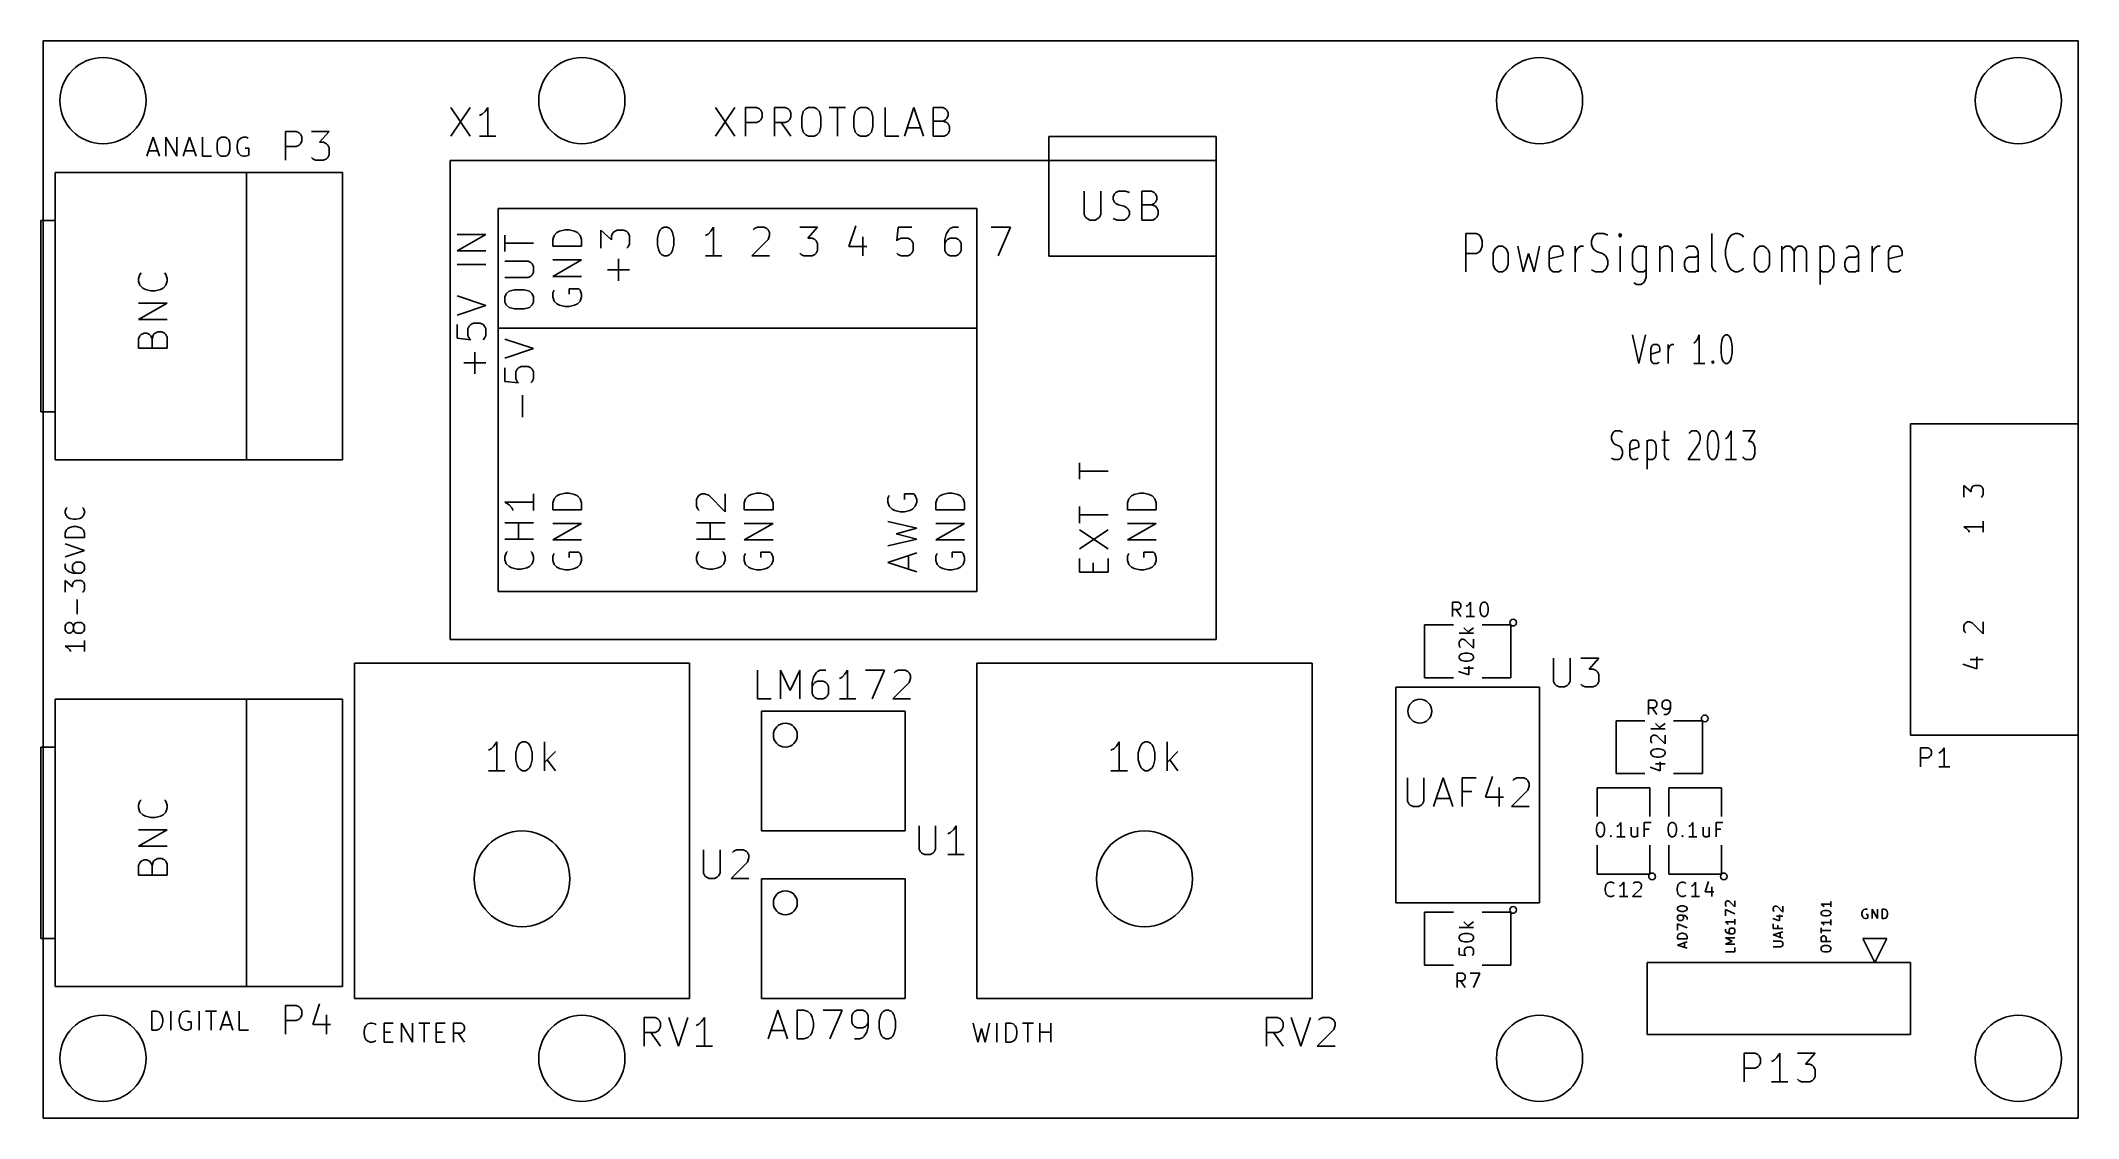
# Model space of a CAD drawing. Header units: inches. Extents: x -0.01 to 4.25, y 0 to 2.25.
import ezdxf

# ---------------------------------------------------------------- set-up
doc = ezdxf.new("R2010")
doc.units = ezdxf.units.IN
doc.layers.add('BLACK', color=1, linetype='CONTINUOUS')

msp = doc.modelspace()

# ---------------------------------------------------------------- linework, layer by layer
at = {"layer": 'BLACK'}
for p, q in [((0, 2.25), (0, 0)), ((4.25, 2.25), (0, 2.25)), ((4.25, 0), (4.25, 2.25)), ((0.8515, 2.1107), (0.8915, 2.0507)), ((0.8915, 2.1107), (0.8515, 2.0507)), ((0.9171, 2.0964), (0.9114, 2.0936)), ((0.9229, 2.1021), (0.9171, 2.0964)), ((0.9286, 2.1107), (0.9229, 2.1021)), ((0.9286, 2.0507), (0.9286, 2.1107)), ((1.4043, 2.1107), (1.4443, 2.0507)), ((1.4443, 2.1107), (1.4043, 2.0507)), ((1.4671, 2.0507), (1.4671, 2.1107)), ((1.4671, 2.1107), (1.4899, 2.1107)), ((1.4899, 2.1107), (1.4957, 2.1079)), ((1.4957, 2.1079), (1.4985, 2.105)), ((1.4985, 2.085), (1.4957, 2.0821)), ((1.4985, 2.105), (1.5014, 2.0993)), ((1.5014, 2.0907), (1.4985, 2.085)), ((1.5014, 2.0993), (1.5014, 2.0907)), ((1.5271, 2.0507), (1.5271, 2.1107)), ((1.5271, 2.1107), (1.5499, 2.1107)), ((1.5499, 2.1107), (1.5557, 2.1079)), ((1.5557, 2.1079), (1.5585, 2.105)), ((1.5585, 2.085), (1.5557, 2.0821)), ((1.5585, 2.105), (1.5614, 2.0993)), ((1.5614, 2.0907), (1.5585, 2.085)), ((1.5614, 2.0993), (1.5614, 2.0907)), ((1.5842, 2.0907), (1.5871, 2.1021)), ((1.5842, 2.0707), (1.5842, 2.0907)), ((1.5871, 2.1021), (1.5928, 2.1079)), ((1.5928, 2.1079), (1.5985, 2.1107)), ((1.5985, 2.1107), (1.6099, 2.1107)), ((1.6099, 2.1107), (1.6157, 2.1079)), ((1.6157, 2.1079), (1.6214, 2.1021)), ((1.6214, 2.1021), (1.6242, 2.0907)), ((1.6242, 2.0907), (1.6242, 2.0707)), ((1.6414, 2.1107), (1.6757, 2.1107)), ((1.6586, 2.0507), (1.6586, 2.1107)), ((1.6928, 2.0907), (1.6957, 2.1021)), ((1.6928, 2.0707), (1.6928, 2.0907)), ((1.6957, 2.1021), (1.7014, 2.1079)), ((1.7014, 2.1079), (1.7071, 2.1107)), ((1.7071, 2.1107), (1.7185, 2.1107)), ((1.7185, 2.1107), (1.7243, 2.1079)), ((1.7243, 2.1079), (1.73, 2.1021)), ((1.73, 2.1021), (1.7328, 2.0907)), ((1.7328, 2.0907), (1.7328, 2.0707)), ((1.7586, 2.0507), (1.7586, 2.1107)), ((1.7986, 2.0507), (1.8186, 2.1107)), ((1.8186, 2.1107), (1.8386, 2.0507)), ((1.8586, 2.0507), (1.8586, 2.1107)), ((1.8586, 2.1107), (1.8786, 2.1107)), ((1.8786, 2.1107), (1.8843, 2.1079)), ((1.8843, 2.085), (1.8786, 2.0821)), ((1.8843, 2.1079), (1.8872, 2.105)), ((1.8872, 2.0879), (1.8843, 2.085)), ((1.8872, 2.105), (1.89, 2.0993)), ((1.89, 2.0936), (1.8872, 2.0879)), ((1.89, 2.0993), (1.89, 2.0936)), ((0.2164, 2.0088), (0.2297, 2.0488)), ((0.2297, 2.0488), (0.2431, 2.0088)), ((0.2564, 2.0088), (0.2564, 2.0488)), ((0.2564, 2.0488), (0.2793, 2.0088)), ((0.2793, 2.0088), (0.2793, 2.0488)), ((0.2926, 2.0088), (0.3059, 2.0488)), ((0.3059, 2.0488), (0.3193, 2.0088)), ((0.3326, 2.0088), (0.3326, 2.0488)), ((0.3631, 2.0355), (0.365, 2.0431)), ((0.365, 2.0431), (0.3688, 2.0469)), ((0.3688, 2.0469), (0.3726, 2.0488)), ((0.3726, 2.0488), (0.3803, 2.0488)), ((0.3803, 2.0488), (0.3841, 2.0469)), ((0.3841, 2.0469), (0.3879, 2.0431)), ((0.3879, 2.0431), (0.3898, 2.0355)), ((0.4088, 2.0431), (0.4069, 2.0393)), ((0.4126, 2.0469), (0.4088, 2.0431)), ((0.4184, 2.0488), (0.4126, 2.0469)), ((0.4241, 2.0488), (0.4184, 2.0488)), ((0.4279, 2.0469), (0.4241, 2.0488)), ((0.5058, 2.0007), (0.5058, 2.0607)), ((0.5058, 2.0607), (0.5286, 2.0607)), ((0.5286, 2.0607), (0.5344, 2.0579)), ((0.5344, 2.0579), (0.5372, 2.055)), ((0.5372, 2.055), (0.5401, 2.0493)), ((0.5401, 2.0493), (0.5401, 2.0407)), ((0.5601, 2.0607), (0.5972, 2.0607)), ((0.5972, 2.0607), (0.5772, 2.0379)), ((0.9457, 2.0507), (0.9114, 2.0507)), ((1.4899, 2.0793), (1.4671, 2.0793)), ((1.4957, 2.0821), (1.4899, 2.0793)), ((1.5499, 2.0793), (1.5271, 2.0793)), ((1.5614, 2.0507), (1.5414, 2.0793)), ((1.5557, 2.0821), (1.5499, 2.0793)), ((1.5871, 2.0593), (1.5842, 2.0707)), ((1.5928, 2.0536), (1.5871, 2.0593)), ((1.5985, 2.0507), (1.5928, 2.0536)), ((1.6099, 2.0507), (1.5985, 2.0507)), ((1.6157, 2.0536), (1.6099, 2.0507)), ((1.6214, 2.0593), (1.6157, 2.0536)), ((1.6242, 2.0707), (1.6214, 2.0593)), ((1.6957, 2.0593), (1.6928, 2.0707)), ((1.7014, 2.0536), (1.6957, 2.0593)), ((1.7071, 2.0507), (1.7014, 2.0536)), ((1.7185, 2.0507), (1.7071, 2.0507)), ((1.7243, 2.0536), (1.7185, 2.0507)), ((1.73, 2.0593), (1.7243, 2.0536)), ((1.7328, 2.0707), (1.73, 2.0593)), ((1.7872, 2.0507), (1.7586, 2.0507)), ((1.8043, 2.0679), (1.8329, 2.0679)), ((1.8786, 2.0821), (1.8586, 2.0821)), ((1.8814, 2.0507), (1.8586, 2.0507)), ((1.8786, 2.0821), (1.8872, 2.0793)), ((1.8872, 2.0536), (1.8814, 2.0507)), ((1.8872, 2.0793), (1.89, 2.0764)), ((1.89, 2.0564), (1.8872, 2.0536)), ((1.89, 2.0764), (1.8929, 2.0707)), ((1.8929, 2.0621), (1.89, 2.0564)), ((1.8929, 2.0707), (1.8929, 2.0621)), ((2.1, 2.05), (2.45, 2.05)), ((2.1, 2.05), (2.1, 1.8)), ((2.45, 2.05), (2.45, 2)), ((0.2202, 2.0202), (0.2393, 2.0202)), ((0.2964, 2.0202), (0.3155, 2.0202)), ((0.3517, 2.0088), (0.3326, 2.0088)), ((0.3631, 2.0221), (0.3631, 2.0355)), ((0.365, 2.0145), (0.3631, 2.0221)), ((0.3688, 2.0107), (0.365, 2.0145)), ((0.3726, 2.0088), (0.3688, 2.0107)), ((0.3803, 2.0088), (0.3726, 2.0088)), ((0.3841, 2.0107), (0.3803, 2.0088)), ((0.3879, 2.0145), (0.3841, 2.0107)), ((0.3898, 2.0221), (0.3879, 2.0145)), ((0.3898, 2.0355), (0.3898, 2.0221)), ((0.4069, 2.0393), (0.405, 2.0317)), ((0.405, 2.0317), (0.405, 2.026)), ((0.405, 2.026), (0.4069, 2.0183)), ((0.4069, 2.0183), (0.4088, 2.0145)), ((0.4088, 2.0145), (0.4126, 2.0107)), ((0.4126, 2.0107), (0.4184, 2.0088)), ((0.4184, 2.0088), (0.4222, 2.0088)), ((0.4298, 2.026), (0.4222, 2.026)), ((0.4222, 2.0088), (0.4279, 2.0107)), ((0.4279, 2.0107), (0.4298, 2.0126)), ((0.4298, 2.0126), (0.4298, 2.026)), ((0.5286, 2.0293), (0.5058, 2.0293)), ((0.5344, 2.0321), (0.5286, 2.0293)), ((0.5372, 2.035), (0.5344, 2.0321)), ((0.5401, 2.0407), (0.5372, 2.035)), ((0.5629, 2.0036), (0.5601, 2.0064)), ((0.5686, 2.0007), (0.5629, 2.0036)), ((0.5858, 2.0007), (0.5686, 2.0007)), ((0.5772, 2.0379), (0.5858, 2.0379)), ((0.5858, 2.0379), (0.5915, 2.035)), ((0.5915, 2.0036), (0.5858, 2.0007)), ((0.5915, 2.035), (0.5944, 2.0321)), ((0.5944, 2.0064), (0.5915, 2.0036)), ((0.5944, 2.0321), (0.5972, 2.0264)), ((0.5972, 2.0121), (0.5944, 2.0064)), ((0.5972, 2.0264), (0.5972, 2.0121)), ((0.85, 2), (0.85, 1)), ((2.45, 2), (0.85, 2)), ((2.45, 1), (2.45, 2)), ((0.025, 1.975), (0.625, 1.975)), ((0.025, 1.375), (0.025, 1.975)), ((0.425, 1.375), (0.425, 1.975)), ((0.625, 1.375), (0.625, 1.975)), ((2.1743, 1.9357), (2.1743, 1.8871)), ((2.2086, 1.8871), (2.2086, 1.9357)), ((2.2343, 1.9243), (2.2372, 1.93)), ((2.2343, 1.9186), (2.2343, 1.9243)), ((2.2372, 1.9129), (2.2343, 1.9186)), ((2.2372, 1.93), (2.24, 1.9329)), ((2.24, 1.9329), (2.2458, 1.9357)), ((2.2458, 1.9357), (2.26, 1.9357)), ((2.26, 1.9357), (2.2686, 1.9329)), ((2.2943, 1.8757), (2.2943, 1.9357)), ((2.2943, 1.9357), (2.3143, 1.9357)), ((2.3143, 1.9357), (2.32, 1.9329)), ((2.32, 1.9329), (2.3229, 1.93)), ((2.3229, 1.93), (2.3257, 1.9243)), ((2.3257, 1.9186), (2.3229, 1.9129)), ((2.3257, 1.9243), (2.3257, 1.9186)), ((-0.005, 1.475), (-0.005, 1.875)), ((-0.005, 1.875), (0.025, 1.875)), ((1.95, 1.9), (0.95, 1.9)), ((0.95, 1.9), (0.95, 1.1)), ((1.95, 1.1), (1.95, 1.9)), ((2.1743, 1.8871), (2.1771, 1.8814)), ((2.1771, 1.8814), (2.18, 1.8786)), ((2.18, 1.8786), (2.1857, 1.8757)), ((2.1857, 1.8757), (2.1971, 1.8757)), ((2.1971, 1.8757), (2.2029, 1.8786)), ((2.2029, 1.8786), (2.2057, 1.8814)), ((2.2057, 1.8814), (2.2086, 1.8871)), ((2.2343, 1.8786), (2.2429, 1.8757)), ((2.24, 1.91), (2.2372, 1.9129)), ((2.2458, 1.9071), (2.24, 1.91)), ((2.2429, 1.8757), (2.2572, 1.8757)), ((2.2572, 1.9043), (2.2458, 1.9071)), ((2.2629, 1.9014), (2.2572, 1.9043)), ((2.2572, 1.8757), (2.2629, 1.8786)), ((2.2658, 1.8986), (2.2629, 1.9014)), ((2.2629, 1.8786), (2.2658, 1.8814)), ((2.2686, 1.8929), (2.2658, 1.8986)), ((2.2658, 1.8814), (2.2686, 1.8871)), ((2.2686, 1.8871), (2.2686, 1.8929)), ((2.3143, 1.9071), (2.2943, 1.9071)), ((2.3171, 1.8757), (2.2943, 1.8757)), ((2.32, 1.91), (2.3143, 1.9071)), ((2.3143, 1.9071), (2.3229, 1.9043)), ((2.3229, 1.8786), (2.3171, 1.8757)), ((2.3229, 1.9129), (2.32, 1.91)), ((2.3229, 1.9043), (2.3257, 1.9014)), ((2.3257, 1.8814), (2.3229, 1.8786)), ((2.3257, 1.9014), (2.3286, 1.8957)), ((2.3286, 1.8871), (2.3257, 1.8814)), ((2.3286, 1.8957), (2.3286, 1.8871)), ((0.8643, 1.8114), (0.9243, 1.8457)), ((0.9243, 1.8457), (0.8643, 1.8457)), ((0.9643, 1.81), (0.9643, 1.8443)), ((1.0643, 1.8351), (1.0671, 1.8436)), ((1.0643, 1.8208), (1.0643, 1.8351)), ((1.0671, 1.8436), (1.0729, 1.8494)), ((1.0729, 1.8494), (1.0786, 1.8522)), ((1.0786, 1.8522), (1.09, 1.8551)), ((1.09, 1.8551), (1.0986, 1.8551)), ((1.0986, 1.8551), (1.11, 1.8522)), ((1.11, 1.8522), (1.1157, 1.8494)), ((1.1157, 1.8494), (1.1214, 1.8436)), ((1.1214, 1.8436), (1.1243, 1.8351)), ((1.1243, 1.8351), (1.1243, 1.8208)), ((1.1643, 1.8172), (1.1643, 1.8543)), ((1.1643, 1.8543), (1.1871, 1.8343)), ((1.1871, 1.8429), (1.19, 1.8486)), ((1.1871, 1.8343), (1.1871, 1.8429)), ((1.19, 1.8486), (1.1929, 1.8515)), ((1.1929, 1.8515), (1.1986, 1.8543)), ((1.1986, 1.8543), (1.2129, 1.8543)), ((1.2129, 1.8543), (1.2186, 1.8515)), ((1.2186, 1.8515), (1.2214, 1.8486)), ((1.2214, 1.8486), (1.2243, 1.8429)), ((1.2243, 1.8429), (1.2243, 1.8257)), ((1.2829, 1.8379), (1.2858, 1.8493)), ((1.2829, 1.8236), (1.2829, 1.8379)), ((1.2858, 1.8493), (1.2886, 1.855)), ((1.2886, 1.855), (1.2915, 1.8579)), ((1.2915, 1.8579), (1.2972, 1.8607)), ((1.2972, 1.8607), (1.3029, 1.8607)), ((1.3029, 1.8607), (1.3086, 1.8579)), ((1.3086, 1.8579), (1.3115, 1.855)), ((1.3115, 1.855), (1.3144, 1.8493)), ((1.3144, 1.8493), (1.3172, 1.8379)), ((1.3172, 1.8379), (1.3172, 1.8236)), ((1.3886, 1.8464), (1.3829, 1.8436)), ((1.3944, 1.8521), (1.3886, 1.8464)), ((1.4001, 1.8607), (1.3944, 1.8521)), ((1.4001, 1.8007), (1.4001, 1.8607)), ((1.5144, 1.835), (1.4801, 1.8007)), ((1.4829, 1.855), (1.4858, 1.8579)), ((1.4858, 1.8579), (1.4915, 1.8607)), ((1.4915, 1.8607), (1.5058, 1.8607)), ((1.5058, 1.8607), (1.5115, 1.8579)), ((1.5115, 1.8579), (1.5144, 1.855)), ((1.5144, 1.855), (1.5172, 1.8493)), ((1.5172, 1.8436), (1.5144, 1.835)), ((1.5172, 1.8493), (1.5172, 1.8436)), ((1.5801, 1.8607), (1.6172, 1.8607)), ((1.6172, 1.8607), (1.5972, 1.8379)), ((1.5972, 1.8379), (1.6058, 1.8379)), ((1.6058, 1.8379), (1.6115, 1.835)), ((1.6115, 1.835), (1.6144, 1.8321)), ((1.6144, 1.8321), (1.6172, 1.8264)), ((1.6972, 1.8636), (1.6829, 1.8207)), ((1.7115, 1.8407), (1.7115, 1.8007)), ((1.7858, 1.8607), (1.7829, 1.8321)), ((1.7829, 1.8321), (1.7858, 1.835)), ((1.8144, 1.8607), (1.7858, 1.8607)), ((1.7858, 1.835), (1.7915, 1.8379)), ((1.7915, 1.8379), (1.8058, 1.8379)), ((1.8058, 1.8379), (1.8115, 1.835)), ((1.8115, 1.835), (1.8144, 1.8321)), ((1.8144, 1.8321), (1.8172, 1.8264)), ((1.8858, 1.8464), (1.8829, 1.835)), ((1.8829, 1.835), (1.8829, 1.8121)), ((1.8858, 1.8321), (1.8829, 1.8264)), ((1.8915, 1.855), (1.8858, 1.8464)), ((1.8886, 1.835), (1.8858, 1.8321)), ((1.8944, 1.8379), (1.8886, 1.835)), ((1.8944, 1.8579), (1.8915, 1.855)), ((1.9001, 1.8607), (1.8944, 1.8579)), ((1.9058, 1.8379), (1.8944, 1.8379)), ((1.9115, 1.8607), (1.9001, 1.8607)), ((1.9115, 1.835), (1.9058, 1.8379)), ((1.9144, 1.8321), (1.9115, 1.835)), ((1.9172, 1.8264), (1.9144, 1.8321)), ((1.9801, 1.8607), (2.0201, 1.8607)), ((2.0201, 1.8607), (1.9944, 1.8007)), ((2.9708, 1.7676), (2.9708, 1.8476)), ((2.9708, 1.8476), (2.9936, 1.8476)), ((2.9936, 1.8476), (2.9994, 1.8438)), ((2.9994, 1.8438), (3.0022, 1.84)), ((3.0022, 1.84), (3.0051, 1.8324)), ((3.0051, 1.8324), (3.0051, 1.821)), ((3.2336, 1.8324), (3.2365, 1.84)), ((3.2336, 1.8248), (3.2336, 1.8324)), ((3.2365, 1.84), (3.2393, 1.8438)), ((3.2393, 1.8438), (3.2451, 1.8476)), ((3.2451, 1.8476), (3.2593, 1.8476)), ((3.2593, 1.8476), (3.2679, 1.8438)), ((3.2936, 1.8476), (3.2907, 1.8438)), ((3.2907, 1.8438), (3.2936, 1.84)), ((3.2964, 1.8438), (3.2936, 1.8476)), ((3.2936, 1.8476), (3.2936, 1.84)), ((3.2936, 1.84), (3.2964, 1.8438)), ((3.4851, 1.779), (3.4851, 1.8476)), ((3.5165, 1.8286), (3.5193, 1.8362)), ((3.5193, 1.8362), (3.5251, 1.8438)), ((3.5251, 1.8438), (3.5336, 1.8476)), ((3.5336, 1.8476), (3.5393, 1.8476)), ((3.5393, 1.8476), (3.5479, 1.8438)), ((3.5479, 1.8438), (3.5508, 1.84)), ((0.9243, 1.8114), (0.8643, 1.8114)), ((1.0243, 1.8272), (0.9643, 1.8272)), ((1.0129, 1.79), (0.9643, 1.79)), ((1.0186, 1.7871), (1.0129, 1.79)), ((1.0214, 1.7843), (1.0186, 1.7871)), ((1.1243, 1.8208), (1.0643, 1.8208)), ((1.0643, 1.7579), (1.1243, 1.7922)), ((1.1243, 1.7922), (1.0643, 1.7922)), ((1.2014, 1.7486), (1.2014, 1.7943)), ((1.2214, 1.82), (1.2186, 1.8172)), ((1.2243, 1.8257), (1.2214, 1.82)), ((1.2858, 1.8121), (1.2829, 1.8236)), ((1.2886, 1.8064), (1.2858, 1.8121)), ((1.2915, 1.8036), (1.2886, 1.8064)), ((1.2972, 1.8007), (1.2915, 1.8036)), ((1.3029, 1.8007), (1.2972, 1.8007)), ((1.3086, 1.8036), (1.3029, 1.8007)), ((1.3115, 1.8064), (1.3086, 1.8036)), ((1.3144, 1.8121), (1.3115, 1.8064)), ((1.3172, 1.8236), (1.3144, 1.8121)), ((1.4172, 1.8007), (1.3829, 1.8007)), ((1.4801, 1.8007), (1.5172, 1.8007)), ((1.5829, 1.8036), (1.5801, 1.8064)), ((1.5886, 1.8007), (1.5829, 1.8036)), ((1.6058, 1.8007), (1.5886, 1.8007)), ((1.6115, 1.8036), (1.6058, 1.8007)), ((1.6144, 1.8064), (1.6115, 1.8036)), ((1.6172, 1.8121), (1.6144, 1.8064)), ((1.6172, 1.8264), (1.6172, 1.8121)), ((1.6829, 1.8207), (1.7201, 1.8207)), ((1.7858, 1.8036), (1.7829, 1.8064)), ((1.7915, 1.8007), (1.7858, 1.8036)), ((1.8058, 1.8007), (1.7915, 1.8007)), ((1.8115, 1.8036), (1.8058, 1.8007)), ((1.8144, 1.8064), (1.8115, 1.8036)), ((1.8172, 1.8121), (1.8144, 1.8064)), ((1.8172, 1.8264), (1.8172, 1.8121)), ((1.8829, 1.8121), (1.8858, 1.8064)), ((1.8858, 1.8064), (1.8886, 1.8036)), ((1.8886, 1.8036), (1.8944, 1.8007)), ((1.8944, 1.8007), (1.9058, 1.8007)), ((1.9058, 1.8007), (1.9115, 1.8036)), ((1.9115, 1.8036), (1.9144, 1.8064)), ((1.9144, 1.8064), (1.9172, 1.8121)), ((1.9172, 1.8121), (1.9172, 1.8264)), ((2.1, 1.8), (2.45, 1.8)), ((2.9936, 1.8057), (2.9708, 1.8057)), ((2.9994, 1.8095), (2.9936, 1.8057)), ((3.0022, 1.8133), (2.9994, 1.8095)), ((3.0051, 1.821), (3.0022, 1.8133)), ((3.0279, 1.8057), (3.0308, 1.8133)), ((3.0279, 1.7829), (3.0279, 1.8057)), ((3.0308, 1.8133), (3.0336, 1.8171)), ((3.0336, 1.8171), (3.0394, 1.821)), ((3.0394, 1.821), (3.0479, 1.821)), ((3.0479, 1.821), (3.0536, 1.8171)), ((3.0536, 1.8171), (3.0565, 1.8133)), ((3.0565, 1.8133), (3.0594, 1.8057)), ((3.0594, 1.8057), (3.0594, 1.7829)), ((3.0794, 1.821), (3.0908, 1.7676)), ((3.0908, 1.7676), (3.1022, 1.8057)), ((3.1022, 1.8057), (3.1137, 1.7676)), ((3.1137, 1.7676), (3.1251, 1.821)), ((3.1451, 1.8095), (3.148, 1.8171)), ((3.1451, 1.779), (3.1451, 1.8095)), ((3.1737, 1.8019), (3.1451, 1.7943)), ((3.148, 1.8171), (3.1537, 1.821)), ((3.1537, 1.821), (3.1651, 1.821)), ((3.1651, 1.821), (3.1708, 1.8171)), ((3.1708, 1.8171), (3.1737, 1.8095)), ((3.1737, 1.8095), (3.1737, 1.8019)), ((3.1994, 1.7676), (3.1994, 1.821)), ((3.1994, 1.8057), (3.2022, 1.8133)), ((3.2022, 1.8133), (3.2051, 1.8171)), ((3.2051, 1.8171), (3.2108, 1.821)), ((3.2108, 1.821), (3.2165, 1.821)), ((3.2365, 1.8171), (3.2336, 1.8248)), ((3.2393, 1.8133), (3.2365, 1.8171)), ((3.2451, 1.8095), (3.2393, 1.8133)), ((3.2565, 1.8057), (3.2451, 1.8095)), ((3.2622, 1.8019), (3.2565, 1.8057)), ((3.2651, 1.7981), (3.2622, 1.8019)), ((3.2679, 1.7905), (3.2651, 1.7981)), ((3.2679, 1.7829), (3.2679, 1.7905)), ((3.2936, 1.7676), (3.2936, 1.821)), ((3.3193, 1.8057), (3.3222, 1.8133)), ((3.3193, 1.7829), (3.3193, 1.8057)), ((3.3222, 1.8133), (3.325, 1.8171)), ((3.325, 1.8171), (3.3308, 1.821)), ((3.3308, 1.821), (3.3422, 1.821)), ((3.3422, 1.821), (3.3479, 1.8171)), ((3.3479, 1.821), (3.3479, 1.7562)), ((3.3765, 1.821), (3.3765, 1.7676)), ((3.3765, 1.8133), (3.3793, 1.8171)), ((3.3793, 1.8171), (3.3851, 1.821)), ((3.3851, 1.821), (3.3936, 1.821)), ((3.3936, 1.821), (3.3993, 1.8171)), ((3.3993, 1.8171), (3.4022, 1.8095)), ((3.4022, 1.8095), (3.4022, 1.7676)), ((3.4279, 1.7867), (3.4308, 1.7943)), ((3.4365, 1.821), (3.4308, 1.8171)), ((3.4308, 1.7943), (3.4365, 1.7981)), ((3.4479, 1.821), (3.4365, 1.821)), ((3.4365, 1.7981), (3.4508, 1.7981)), ((3.4536, 1.8171), (3.4479, 1.821)), ((3.4508, 1.7981), (3.4565, 1.8019)), ((3.4565, 1.8095), (3.4536, 1.8171)), ((3.4565, 1.7676), (3.4565, 1.8095)), ((3.5136, 1.8133), (3.5165, 1.8286)), ((3.5136, 1.8019), (3.5136, 1.8133)), ((3.5165, 1.7867), (3.5136, 1.8019)), ((3.5736, 1.8057), (3.5765, 1.8133)), ((3.5736, 1.7829), (3.5736, 1.8057)), ((3.5765, 1.8133), (3.5793, 1.8171)), ((3.5793, 1.8171), (3.5851, 1.821)), ((3.5851, 1.821), (3.5936, 1.821)), ((3.5936, 1.821), (3.5993, 1.8171)), ((3.5993, 1.8171), (3.6022, 1.8133)), ((3.6022, 1.8133), (3.6051, 1.8057)), ((3.6051, 1.8057), (3.6051, 1.7829)), ((3.6308, 1.7676), (3.6308, 1.821)), ((3.6308, 1.8133), (3.6336, 1.8171)), ((3.6336, 1.8171), (3.6394, 1.821)), ((3.6394, 1.821), (3.6479, 1.821)), ((3.6479, 1.821), (3.6536, 1.8171)), ((3.6536, 1.8171), (3.6565, 1.8095)), ((3.6565, 1.8095), (3.6594, 1.8171)), ((3.6565, 1.8095), (3.6565, 1.7676)), ((3.6594, 1.8171), (3.6651, 1.821)), ((3.6651, 1.821), (3.6736, 1.821)), ((3.6736, 1.821), (3.6794, 1.8171)), ((3.6794, 1.8171), (3.6822, 1.8095)), ((3.6822, 1.8095), (3.6822, 1.7676)), ((3.7108, 1.821), (3.7108, 1.741)), ((3.7108, 1.8171), (3.7165, 1.821)), ((3.7165, 1.821), (3.7279, 1.821)), ((3.7279, 1.821), (3.7336, 1.8171)), ((3.7336, 1.8171), (3.7365, 1.8133)), ((3.7365, 1.8133), (3.7394, 1.8057)), ((3.7394, 1.8057), (3.7394, 1.7829)), ((3.7622, 1.7867), (3.7651, 1.7943)), ((3.7708, 1.821), (3.7651, 1.8171)), ((3.7651, 1.7943), (3.7708, 1.7981)), ((3.7822, 1.821), (3.7708, 1.821)), ((3.7708, 1.7981), (3.7851, 1.7981)), ((3.7879, 1.8171), (3.7822, 1.821)), ((3.7851, 1.7981), (3.7908, 1.8019)), ((3.7908, 1.8095), (3.7879, 1.8171)), ((3.7908, 1.7676), (3.7908, 1.8095)), ((3.8194, 1.7676), (3.8194, 1.821)), ((3.8194, 1.8057), (3.8222, 1.8133)), ((3.8222, 1.8133), (3.8251, 1.8171)), ((3.8251, 1.8171), (3.8308, 1.821)), ((3.8308, 1.821), (3.8365, 1.821)), ((3.8536, 1.8095), (3.8565, 1.8171)), ((3.8536, 1.779), (3.8536, 1.8095)), ((3.8822, 1.8019), (3.8536, 1.7943)), ((3.8565, 1.8171), (3.8622, 1.821)), ((3.8622, 1.821), (3.8736, 1.821)), ((3.8736, 1.821), (3.8793, 1.8171)), ((3.8793, 1.8171), (3.8822, 1.8095)), ((3.8822, 1.8095), (3.8822, 1.8019)), ((0.1993, 1.7536), (0.2021, 1.7622)), ((0.1993, 1.7479), (0.1993, 1.7536)), ((0.2021, 1.7394), (0.1993, 1.7479)), ((0.2021, 1.7622), (0.205, 1.7651)), ((0.2536, 1.7651), (0.2564, 1.7622)), ((0.2564, 1.7622), (0.2593, 1.7536)), ((0.2593, 1.7479), (0.2564, 1.7394)), ((0.2593, 1.7536), (0.2593, 1.7479)), ((0.9243, 1.7828), (0.8643, 1.7828)), ((0.9643, 1.7557), (1.0129, 1.7557)), ((1.0129, 1.7557), (1.0186, 1.7585)), ((1.0186, 1.7585), (1.0214, 1.7614)), ((1.0243, 1.7785), (1.0214, 1.7843)), ((1.0214, 1.7614), (1.0243, 1.7671)), ((1.0243, 1.7671), (1.0243, 1.7785)), ((1.1243, 1.7579), (1.0643, 1.7579)), ((1.2243, 1.7714), (1.1786, 1.7714)), ((3.0308, 1.7752), (3.0279, 1.7829)), ((3.0336, 1.7714), (3.0308, 1.7752)), ((3.0394, 1.7676), (3.0336, 1.7714)), ((3.0479, 1.7676), (3.0394, 1.7676)), ((3.0536, 1.7714), (3.0479, 1.7676)), ((3.0565, 1.7752), (3.0536, 1.7714)), ((3.0594, 1.7829), (3.0565, 1.7752)), ((3.148, 1.7714), (3.1451, 1.779)), ((3.1537, 1.7676), (3.148, 1.7714)), ((3.1651, 1.7676), (3.1537, 1.7676)), ((3.1708, 1.7714), (3.1651, 1.7676)), ((3.2336, 1.7714), (3.2422, 1.7676)), ((3.2422, 1.7676), (3.2565, 1.7676)), ((3.2565, 1.7676), (3.2622, 1.7714)), ((3.2622, 1.7714), (3.2651, 1.7752)), ((3.2651, 1.7752), (3.2679, 1.7829)), ((3.3222, 1.7752), (3.3193, 1.7829)), ((3.325, 1.7714), (3.3222, 1.7752)), ((3.3279, 1.741), (3.3222, 1.7448)), ((3.3308, 1.7676), (3.325, 1.7714)), ((3.3422, 1.7676), (3.3308, 1.7676)), ((3.3422, 1.7448), (3.3365, 1.741)), ((3.3479, 1.7714), (3.3422, 1.7676)), ((3.345, 1.7486), (3.3422, 1.7448)), ((3.3479, 1.7562), (3.345, 1.7486)), ((3.4279, 1.779), (3.4279, 1.7867)), ((3.4308, 1.7714), (3.4279, 1.779)), ((3.4365, 1.7676), (3.4308, 1.7714)), ((3.4508, 1.7676), (3.4365, 1.7676)), ((3.4565, 1.7714), (3.4508, 1.7676)), ((3.4879, 1.7714), (3.4851, 1.779)), ((3.4937, 1.7676), (3.4879, 1.7714)), ((3.5193, 1.779), (3.5165, 1.7867)), ((3.5251, 1.7714), (3.5193, 1.779)), ((3.5336, 1.7676), (3.5251, 1.7714)), ((3.5393, 1.7676), (3.5336, 1.7676)), ((3.5479, 1.7714), (3.5393, 1.7676)), ((3.5508, 1.7752), (3.5479, 1.7714)), ((3.5765, 1.7752), (3.5736, 1.7829)), ((3.5793, 1.7714), (3.5765, 1.7752)), ((3.5851, 1.7676), (3.5793, 1.7714)), ((3.5936, 1.7676), (3.5851, 1.7676)), ((3.5993, 1.7714), (3.5936, 1.7676)), ((3.6022, 1.7752), (3.5993, 1.7714)), ((3.6051, 1.7829), (3.6022, 1.7752)), ((3.7165, 1.7676), (3.7108, 1.7714)), ((3.7279, 1.7676), (3.7165, 1.7676)), ((3.7336, 1.7714), (3.7279, 1.7676)), ((3.7365, 1.7752), (3.7336, 1.7714)), ((3.7394, 1.7829), (3.7365, 1.7752)), ((3.7622, 1.779), (3.7622, 1.7867)), ((3.7651, 1.7714), (3.7622, 1.779)), ((3.7708, 1.7676), (3.7651, 1.7714)), ((3.7851, 1.7676), (3.7708, 1.7676)), ((3.7908, 1.7714), (3.7851, 1.7676)), ((3.8565, 1.7714), (3.8536, 1.779)), ((3.8622, 1.7676), (3.8565, 1.7714)), ((3.8736, 1.7676), (3.8622, 1.7676)), ((3.8793, 1.7714), (3.8736, 1.7676)), ((0.1993, 1.6679), (0.2593, 1.7022)), ((0.2593, 1.7022), (0.1993, 1.7022)), ((0.2079, 1.7336), (0.2021, 1.7394)), ((0.2136, 1.7308), (0.2079, 1.7336)), ((0.225, 1.7279), (0.2136, 1.7308)), ((0.2336, 1.7279), (0.225, 1.7279)), ((0.245, 1.7308), (0.2336, 1.7279)), ((0.2507, 1.7336), (0.245, 1.7308)), ((0.2564, 1.7394), (0.2507, 1.7336)), ((0.9243, 1.6971), (0.8643, 1.7171)), ((0.9643, 1.7156), (0.9671, 1.7214)), ((0.9643, 1.7042), (0.9643, 1.7156)), ((0.9671, 1.6985), (0.9643, 1.7042)), ((0.9671, 1.7214), (0.9729, 1.7271)), ((0.9729, 1.7271), (0.9843, 1.7299)), ((0.9843, 1.7299), (1.0043, 1.7299)), ((1.0043, 1.7299), (1.0157, 1.7271)), ((1.0157, 1.7271), (1.0214, 1.7214)), ((1.0214, 1.7214), (1.0243, 1.7156)), ((1.0243, 1.7042), (1.0214, 1.6985)), ((1.0243, 1.7156), (1.0243, 1.7042)), ((1.0671, 1.7293), (1.0643, 1.7236)), ((1.0643, 1.7236), (1.0643, 1.715)), ((1.0643, 1.715), (1.0671, 1.7065)), ((1.0671, 1.7065), (1.0729, 1.7007)), ((1.1186, 1.7322), (1.0986, 1.7322)), ((1.0986, 1.7322), (1.0986, 1.7207)), ((1.1157, 1.7007), (1.1214, 1.7065)), ((1.1214, 1.7293), (1.1186, 1.7322)), ((1.1243, 1.7207), (1.1214, 1.7293)), ((1.1214, 1.7065), (1.1243, 1.715)), ((1.1243, 1.715), (1.1243, 1.7207)), ((3.3365, 1.741), (3.3279, 1.741)), ((0.2593, 1.6679), (0.1993, 1.6679)), ((0.8643, 1.6771), (0.9243, 1.6971)), ((0.8929, 1.6572), (0.8986, 1.66)), ((0.8986, 1.66), (0.9129, 1.66)), ((0.9129, 1.66), (0.9186, 1.6572)), ((0.9729, 1.6928), (0.9671, 1.6985)), ((0.9843, 1.6899), (0.9729, 1.6928)), ((1.0043, 1.6899), (0.9843, 1.6899)), ((1.0157, 1.6928), (1.0043, 1.6899)), ((1.0214, 1.6985), (1.0157, 1.6928)), ((1.0729, 1.7007), (1.0786, 1.6979)), ((1.0786, 1.6979), (1.09, 1.695)), ((1.09, 1.695), (1.0986, 1.695)), ((1.0986, 1.695), (1.11, 1.6979)), ((1.11, 1.6979), (1.1157, 1.7007)), ((0.1993, 1.6279), (0.2021, 1.6336)), ((0.1993, 1.6079), (0.1993, 1.6279)), ((0.2021, 1.6336), (0.205, 1.6365)), ((0.205, 1.6365), (0.2107, 1.6393)), ((0.2107, 1.6393), (0.2164, 1.6393)), ((0.2164, 1.6393), (0.2221, 1.6365)), ((0.2221, 1.6365), (0.225, 1.6336)), ((0.225, 1.6336), (0.2279, 1.6279)), ((0.2279, 1.6279), (0.2307, 1.6365)), ((0.2279, 1.6279), (0.2279, 1.6079)), ((0.2307, 1.6365), (0.2336, 1.6393)), ((0.2336, 1.6393), (0.2393, 1.6422)), ((0.2393, 1.6422), (0.2479, 1.6422)), ((0.2479, 1.6422), (0.2536, 1.6393)), ((0.2536, 1.6393), (0.2564, 1.6365)), ((0.2564, 1.6365), (0.2593, 1.6307)), ((0.2593, 1.6307), (0.2593, 1.6079)), ((0.8643, 1.6572), (0.8643, 1.6286)), ((0.8643, 1.6286), (0.8929, 1.6257)), ((0.8871, 1.6486), (0.89, 1.6543)), ((0.8871, 1.6343), (0.8871, 1.6486)), ((0.89, 1.6286), (0.8871, 1.6343)), ((0.89, 1.6543), (0.8929, 1.6572)), ((0.8929, 1.6257), (0.89, 1.6286)), ((0.9186, 1.6572), (0.9214, 1.6543)), ((0.9214, 1.6286), (0.9186, 1.6257)), ((0.9214, 1.6543), (0.9243, 1.6486)), ((0.9243, 1.6343), (0.9214, 1.6286)), ((0.9243, 1.6486), (0.9243, 1.6343)), ((1.95, 1.65), (0.95, 1.65)), ((1.0243, 1.6071), (0.9643, 1.6271)), ((3.3193, 1.6357), (3.3326, 1.5757)), ((3.3326, 1.5757), (3.346, 1.6357)), ((3.4508, 1.6214), (3.447, 1.6186)), ((3.4546, 1.6271), (3.4508, 1.6214)), ((3.4584, 1.6357), (3.4546, 1.6271)), ((3.4584, 1.5757), (3.4584, 1.6357)), ((3.5041, 1.6129), (3.506, 1.6243)), ((3.506, 1.6243), (3.5079, 1.63)), ((3.5079, 1.63), (3.5098, 1.6329)), ((3.5098, 1.6329), (3.5136, 1.6357)), ((3.5136, 1.6357), (3.5175, 1.6357)), ((3.5175, 1.6357), (3.5213, 1.6329)), ((3.5213, 1.6329), (3.5232, 1.63)), ((3.5232, 1.63), (3.5251, 1.6243)), ((3.5251, 1.6243), (3.527, 1.6129)), ((0.2593, 1.6079), (0.1993, 1.6079)), ((0.9243, 1.5771), (0.8786, 1.5771)), ((0.9014, 1.5543), (0.9014, 1.6)), ((0.9643, 1.5871), (1.0243, 1.6071)), ((3.3574, 1.6071), (3.3593, 1.6129)), ((3.3574, 1.5843), (3.3574, 1.6071)), ((3.3765, 1.6014), (3.3574, 1.5957)), ((3.3593, 1.5786), (3.3574, 1.5843)), ((3.3593, 1.6129), (3.3631, 1.6157)), ((3.3631, 1.5757), (3.3593, 1.5786)), ((3.3631, 1.6157), (3.3708, 1.6157)), ((3.3708, 1.5757), (3.3631, 1.5757)), ((3.3708, 1.6157), (3.3746, 1.6129)), ((3.3746, 1.5786), (3.3708, 1.5757)), ((3.3746, 1.6129), (3.3765, 1.6071)), ((3.3765, 1.6071), (3.3765, 1.6014)), ((3.3936, 1.5757), (3.3936, 1.6157)), ((3.3936, 1.6043), (3.3955, 1.61)), ((3.3955, 1.61), (3.3974, 1.6129)), ((3.3974, 1.6129), (3.4012, 1.6157)), ((3.4012, 1.6157), (3.4051, 1.6157)), ((3.4699, 1.5757), (3.447, 1.5757)), ((3.4851, 1.5786), (3.487, 1.5814)), ((3.487, 1.5757), (3.4851, 1.5786)), ((3.487, 1.5814), (3.4889, 1.5786)), ((3.487, 1.5814), (3.487, 1.5757)), ((3.4889, 1.5786), (3.487, 1.5757)), ((3.5041, 1.5986), (3.5041, 1.6129)), ((3.506, 1.5871), (3.5041, 1.5986)), ((3.5079, 1.5814), (3.506, 1.5871)), ((3.5098, 1.5786), (3.5079, 1.5814)), ((3.5136, 1.5757), (3.5098, 1.5786)), ((3.5175, 1.5757), (3.5136, 1.5757)), ((3.5213, 1.5786), (3.5175, 1.5757)), ((3.5232, 1.5814), (3.5213, 1.5786)), ((3.5251, 1.5871), (3.5232, 1.5814)), ((3.527, 1.5986), (3.5251, 1.5871)), ((3.527, 1.6129), (3.527, 1.5986)), ((0.9643, 1.5672), (0.9643, 1.5386)), ((0.9643, 1.5386), (0.9929, 1.5357)), ((0.9871, 1.5586), (0.99, 1.5643)), ((0.9871, 1.5443), (0.9871, 1.5586)), ((0.99, 1.5386), (0.9871, 1.5443)), ((0.99, 1.5643), (0.9929, 1.5672)), ((0.9929, 1.5357), (0.99, 1.5386)), ((0.9929, 1.5672), (0.9986, 1.57)), ((0.9986, 1.57), (1.0129, 1.57)), ((1.0129, 1.57), (1.0186, 1.5672)), ((1.0186, 1.5672), (1.0214, 1.5643)), ((1.0214, 1.5386), (1.0186, 1.5357)), ((1.0214, 1.5643), (1.0243, 1.5586)), ((1.0243, 1.5443), (1.0214, 1.5386)), ((1.0243, 1.5586), (1.0243, 1.5443)), ((1.0014, 1.4643), (1.0014, 1.51)), ((0.025, 1.475), (-0.005, 1.475)), ((4.25, 1.45), (3.9, 1.45)), ((3.9, 1.45), (3.9, 0.8)), ((4.25, 1.45), (4.25, 0.8)), ((3.2754, 1.4243), (3.2773, 1.43)), ((3.2754, 1.4186), (3.2754, 1.4243)), ((3.2773, 1.4129), (3.2754, 1.4186)), ((3.2773, 1.43), (3.2792, 1.4329)), ((3.2792, 1.41), (3.2773, 1.4129)), ((3.2792, 1.4329), (3.283, 1.4357)), ((3.283, 1.4071), (3.2792, 1.41)), ((3.283, 1.4357), (3.2926, 1.4357)), ((3.2907, 1.4043), (3.283, 1.4071)), ((3.2945, 1.4014), (3.2907, 1.4043)), ((3.2926, 1.4357), (3.2983, 1.4329)), ((3.3135, 1.4071), (3.3154, 1.4129)), ((3.3135, 1.3843), (3.3135, 1.4071)), ((3.3154, 1.4129), (3.3192, 1.4157)), ((3.3192, 1.4157), (3.3269, 1.4157)), ((3.3269, 1.4157), (3.3307, 1.4129)), ((3.3307, 1.4129), (3.3326, 1.4071)), ((3.3326, 1.4071), (3.3326, 1.4014)), ((3.3497, 1.4157), (3.3497, 1.3557)), ((3.3497, 1.4129), (3.3535, 1.4157)), ((3.3535, 1.4157), (3.3612, 1.4157)), ((3.3612, 1.4157), (3.365, 1.4129)), ((3.365, 1.4129), (3.3669, 1.41)), ((3.3669, 1.41), (3.3688, 1.4043)), ((3.3688, 1.4043), (3.3688, 1.3871)), ((3.3802, 1.4157), (3.3954, 1.4157)), ((3.3859, 1.4357), (3.3859, 1.3843)), ((3.4584, 1.41), (3.4355, 1.3757)), ((3.4374, 1.43), (3.4393, 1.4329)), ((3.4393, 1.4329), (3.4431, 1.4357)), ((3.4431, 1.4357), (3.4527, 1.4357)), ((3.4527, 1.4357), (3.4565, 1.4329)), ((3.4565, 1.4329), (3.4584, 1.43)), ((3.4584, 1.43), (3.4603, 1.4243)), ((3.4603, 1.4186), (3.4584, 1.41)), ((3.4603, 1.4243), (3.4603, 1.4186)), ((3.4755, 1.4129), (3.4774, 1.4243)), ((3.4755, 1.3986), (3.4755, 1.4129)), ((3.4774, 1.4243), (3.4793, 1.43)), ((3.4793, 1.43), (3.4812, 1.4329)), ((3.4812, 1.4329), (3.485, 1.4357)), ((3.485, 1.4357), (3.4889, 1.4357)), ((3.4889, 1.4357), (3.4927, 1.4329)), ((3.4927, 1.4329), (3.4946, 1.43)), ((3.4946, 1.43), (3.4965, 1.4243)), ((3.4965, 1.4243), (3.4984, 1.4129)), ((3.4984, 1.4129), (3.4984, 1.3986)), ((3.5174, 1.4214), (3.5136, 1.4186)), ((3.5212, 1.4271), (3.5174, 1.4214)), ((3.525, 1.4357), (3.5212, 1.4271)), ((3.525, 1.3757), (3.525, 1.4357)), ((3.5498, 1.4357), (3.5746, 1.4357)), ((3.5746, 1.4357), (3.5612, 1.4129)), ((3.5612, 1.4129), (3.567, 1.4129)), ((3.567, 1.4129), (3.5708, 1.41)), ((3.5708, 1.41), (3.5727, 1.4071)), ((3.5727, 1.4071), (3.5746, 1.4014)), ((0.025, 1.375), (0.625, 1.375)), ((2.1643, 1.3343), (2.1643, 1.3686)), ((3.2754, 1.3786), (3.2811, 1.3757)), ((3.2811, 1.3757), (3.2907, 1.3757)), ((3.2907, 1.3757), (3.2945, 1.3786)), ((3.2964, 1.3986), (3.2945, 1.4014)), ((3.2945, 1.3786), (3.2964, 1.3814)), ((3.2983, 1.3929), (3.2964, 1.3986)), ((3.2964, 1.3814), (3.2983, 1.3871)), ((3.2983, 1.3871), (3.2983, 1.3929)), ((3.3326, 1.4014), (3.3135, 1.3957)), ((3.3154, 1.3786), (3.3135, 1.3843)), ((3.3192, 1.3757), (3.3154, 1.3786)), ((3.3269, 1.3757), (3.3192, 1.3757)), ((3.3307, 1.3786), (3.3269, 1.3757)), ((3.3535, 1.3757), (3.3497, 1.3786)), ((3.3612, 1.3757), (3.3535, 1.3757)), ((3.365, 1.3786), (3.3612, 1.3757)), ((3.3669, 1.3814), (3.365, 1.3786)), ((3.3688, 1.3871), (3.3669, 1.3814)), ((3.3859, 1.3843), (3.3878, 1.3786)), ((3.3878, 1.3786), (3.3916, 1.3757)), ((3.3916, 1.3757), (3.3954, 1.3757)), ((3.4355, 1.3757), (3.4603, 1.3757)), ((3.4774, 1.3871), (3.4755, 1.3986)), ((3.4793, 1.3814), (3.4774, 1.3871)), ((3.4812, 1.3786), (3.4793, 1.3814)), ((3.485, 1.3757), (3.4812, 1.3786)), ((3.4889, 1.3757), (3.485, 1.3757)), ((3.4927, 1.3786), (3.4889, 1.3757)), ((3.4946, 1.3814), (3.4927, 1.3786)), ((3.4965, 1.3871), (3.4946, 1.3814)), ((3.4984, 1.3986), (3.4965, 1.3871)), ((3.5365, 1.3757), (3.5136, 1.3757)), ((3.5517, 1.3786), (3.5498, 1.3814)), ((3.5555, 1.3757), (3.5517, 1.3786)), ((3.567, 1.3757), (3.5555, 1.3757)), ((3.5708, 1.3786), (3.567, 1.3757)), ((3.5727, 1.3814), (3.5708, 1.3786)), ((3.5746, 1.3871), (3.5727, 1.3814)), ((3.5746, 1.4014), (3.5746, 1.3871)), ((2.2243, 1.3515), (2.1643, 1.3515)), ((4.0112, 1.2967), (4.0112, 1.3215)), ((4.0112, 1.3215), (4.0264, 1.3081)), ((4.0283, 1.3177), (4.0302, 1.3196)), ((4.0302, 1.3196), (4.034, 1.3215)), ((4.034, 1.3215), (4.0436, 1.3215)), ((4.0436, 1.3215), (4.0474, 1.3196)), ((4.0474, 1.3196), (4.0493, 1.3177)), ((1.0243, 1.2865), (0.9643, 1.2865)), ((0.9643, 1.2865), (0.9729, 1.2808)), ((0.9729, 1.2808), (0.9786, 1.275)), ((1.0243, 1.3036), (1.0243, 1.2693)), ((1.0643, 1.2851), (1.0671, 1.2936)), ((1.0643, 1.2708), (1.0643, 1.2851)), ((1.0671, 1.2936), (1.0729, 1.2994)), ((1.0729, 1.2994), (1.0786, 1.3022)), ((1.0786, 1.3022), (1.09, 1.3051)), ((1.09, 1.3051), (1.0986, 1.3051)), ((1.0986, 1.3051), (1.11, 1.3022)), ((1.11, 1.3022), (1.1157, 1.2994)), ((1.1157, 1.2994), (1.1214, 1.2936)), ((1.1214, 1.2936), (1.1243, 1.2851)), ((1.1243, 1.2851), (1.1243, 1.2708)), ((1.3643, 1.2922), (1.3671, 1.2979)), ((1.3643, 1.2779), (1.3643, 1.2922)), ((1.3671, 1.2722), (1.3643, 1.2779)), ((1.3671, 1.2979), (1.37, 1.3008)), ((1.37, 1.3008), (1.3757, 1.3036)), ((1.3757, 1.3036), (1.3814, 1.3036)), ((1.3814, 1.3036), (1.39, 1.3008)), ((1.39, 1.3008), (1.4243, 1.2665)), ((1.4243, 1.2665), (1.4243, 1.3036)), ((1.4643, 1.2851), (1.4671, 1.2936)), ((1.4643, 1.2708), (1.4643, 1.2851)), ((1.4671, 1.2936), (1.4729, 1.2994)), ((1.4729, 1.2994), (1.4786, 1.3022)), ((1.4786, 1.3022), (1.49, 1.3051)), ((1.49, 1.3051), (1.4986, 1.3051)), ((1.4986, 1.3051), (1.51, 1.3022)), ((1.51, 1.3022), (1.5157, 1.2994)), ((1.5157, 1.2994), (1.5214, 1.2936)), ((1.5214, 1.2936), (1.5243, 1.2851)), ((1.5243, 1.2851), (1.5243, 1.2708)), ((1.7671, 1.3007), (1.7643, 1.295)), ((1.7643, 1.295), (1.7643, 1.2864)), ((1.7643, 1.2864), (1.7671, 1.2779)), ((1.7671, 1.2779), (1.7729, 1.2721)), ((1.8186, 1.3036), (1.7986, 1.3036)), ((1.7986, 1.3036), (1.7986, 1.2921)), ((1.8157, 1.2721), (1.8214, 1.2779)), ((1.8214, 1.3007), (1.8186, 1.3036)), ((1.8243, 1.2921), (1.8214, 1.3007)), ((1.8214, 1.2779), (1.8243, 1.2864)), ((1.8243, 1.2864), (1.8243, 1.2921)), ((1.8643, 1.2851), (1.8671, 1.2936)), ((1.8643, 1.2708), (1.8643, 1.2851)), ((1.8671, 1.2936), (1.8729, 1.2994)), ((1.8729, 1.2994), (1.8786, 1.3022)), ((1.8786, 1.3022), (1.89, 1.3051)), ((1.89, 1.3051), (1.8986, 1.3051)), ((1.8986, 1.3051), (1.91, 1.3022)), ((1.91, 1.3022), (1.9157, 1.2994)), ((1.9157, 1.2994), (1.9214, 1.2936)), ((1.9214, 1.2936), (1.9243, 1.2851)), ((1.9243, 1.2851), (1.9243, 1.2708)), ((2.1643, 1.2429), (2.1643, 1.2772)), ((2.2643, 1.2851), (2.2671, 1.2936)), ((2.2643, 1.2708), (2.2643, 1.2851)), ((2.2671, 1.2936), (2.2729, 1.2994)), ((2.2729, 1.2994), (2.2786, 1.3022)), ((2.2786, 1.3022), (2.29, 1.3051)), ((2.29, 1.3051), (2.2986, 1.3051)), ((2.2986, 1.3051), (2.31, 1.3022)), ((2.31, 1.3022), (2.3157, 1.2994)), ((2.3157, 1.2994), (2.3214, 1.2936)), ((2.3214, 1.2936), (2.3243, 1.2851)), ((2.3243, 1.2851), (2.3243, 1.2708)), ((4.0264, 1.3139), (4.0283, 1.3177)), ((4.0264, 1.3081), (4.0264, 1.3139)), ((4.0493, 1.2986), (4.0474, 1.2967)), ((4.0493, 1.3177), (4.0512, 1.3139)), ((4.0512, 1.3024), (4.0493, 1.2986)), ((4.0512, 1.3139), (4.0512, 1.3024)), ((0.0462, 1.2679), (0.0481, 1.2736)), ((0.0462, 1.2641), (0.0462, 1.2679)), ((0.0481, 1.2583), (0.0462, 1.2641)), ((0.0481, 1.2736), (0.05, 1.2755)), ((0.0519, 1.2545), (0.0481, 1.2583)), ((0.0557, 1.2526), (0.0519, 1.2545)), ((0.0633, 1.2507), (0.0557, 1.2526)), ((0.0557, 1.2336), (0.0633, 1.2355)), ((0.069, 1.2507), (0.0633, 1.2507)), ((0.0633, 1.2355), (0.069, 1.2355)), ((0.0767, 1.2526), (0.069, 1.2507)), ((0.069, 1.2355), (0.0767, 1.2336)), ((0.0805, 1.2545), (0.0767, 1.2526)), ((0.0843, 1.2583), (0.0805, 1.2545)), ((0.0824, 1.2755), (0.0843, 1.2736)), ((0.0843, 1.2736), (0.0862, 1.2679)), ((0.0862, 1.2641), (0.0843, 1.2583)), ((0.0862, 1.2679), (0.0862, 1.2641)), ((1.0243, 1.2436), (0.9643, 1.2436)), ((0.9786, 1.275), (0.9814, 1.2693)), ((0.9929, 1.2093), (0.9929, 1.2436)), ((1.1243, 1.2708), (1.0643, 1.2708)), ((1.0643, 1.2079), (1.1243, 1.2422)), ((1.1243, 1.2422), (1.0643, 1.2422)), ((1.4243, 1.2436), (1.3643, 1.2436)), ((1.37, 1.2693), (1.3671, 1.2722)), ((1.3929, 1.2093), (1.3929, 1.2436)), ((1.5243, 1.2708), (1.4643, 1.2708)), ((1.4643, 1.2079), (1.5243, 1.2422)), ((1.5243, 1.2422), (1.4643, 1.2422)), ((1.8243, 1.2321), (1.7643, 1.2464)), ((1.7729, 1.2721), (1.7786, 1.2693)), ((1.7786, 1.2693), (1.79, 1.2664)), ((1.79, 1.2664), (1.7986, 1.2664)), ((1.7986, 1.2664), (1.81, 1.2693)), ((1.81, 1.2693), (1.8157, 1.2721)), ((1.9243, 1.2708), (1.8643, 1.2708)), ((1.8643, 1.2079), (1.9243, 1.2422)), ((1.9243, 1.2422), (1.8643, 1.2422)), ((2.2243, 1.2601), (2.1643, 1.2601)), ((2.3243, 1.2708), (2.2643, 1.2708)), ((2.2643, 1.2079), (2.3243, 1.2422)), ((2.3243, 1.2422), (2.2643, 1.2422)), ((4.0512, 1.235), (4.0112, 1.235)), ((4.0112, 1.235), (4.0169, 1.2312)), ((4.0512, 1.2465), (4.0512, 1.2236)), ((0.0462, 1.2221), (0.0481, 1.2279)), ((0.0462, 1.2126), (0.0462, 1.2221)), ((0.0862, 1.2126), (0.0462, 1.2126)), ((0.0862, 1.1859), (0.0462, 1.1993)), ((0.0481, 1.2279), (0.0519, 1.2317)), ((0.0519, 1.2317), (0.0557, 1.2336)), ((0.0767, 1.2336), (0.0805, 1.2317)), ((0.0805, 1.2317), (0.0843, 1.2279)), ((0.0843, 1.2279), (0.0862, 1.2221)), ((0.0862, 1.2221), (0.0862, 1.2126)), ((1.0243, 1.2093), (0.9643, 1.2093)), ((1.1243, 1.2079), (1.0643, 1.2079)), ((1.4243, 1.2093), (1.3643, 1.2093)), ((1.5243, 1.2079), (1.4643, 1.2079)), ((1.7643, 1.195), (1.8243, 1.2093)), ((1.7814, 1.2207), (1.8243, 1.2321)), ((1.8243, 1.2093), (1.7814, 1.2207)), ((1.9243, 1.2079), (1.8643, 1.2079)), ((2.1643, 1.1887), (2.2243, 1.2287)), ((2.1643, 1.2287), (2.2243, 1.1887)), ((2.3243, 1.2079), (2.2643, 1.2079)), ((4.0169, 1.2312), (4.0207, 1.2274)), ((4.0207, 1.2274), (4.0226, 1.2236)), ((0.0462, 1.1726), (0.0862, 1.1859)), ((0.0462, 1.1574), (0.0462, 1.1497)), ((0.0462, 1.1497), (0.0481, 1.1459)), ((0.0633, 1.1574), (0.0614, 1.1536)), ((0.0614, 1.1536), (0.0614, 1.1459)), ((0.0652, 1.1593), (0.0633, 1.1574)), ((0.069, 1.1612), (0.0652, 1.1593)), ((0.0786, 1.1612), (0.069, 1.1612)), ((0.0824, 1.1593), (0.0786, 1.1612)), ((0.0843, 1.1574), (0.0824, 1.1593)), ((0.0862, 1.1536), (0.0843, 1.1574)), ((0.0862, 1.1459), (0.0862, 1.1536)), ((0.9643, 1.1721), (0.9671, 1.1807)), ((0.9643, 1.1664), (0.9643, 1.1721)), ((0.9671, 1.1579), (0.9643, 1.1664)), ((0.9671, 1.1807), (0.97, 1.1836)), ((0.9729, 1.1521), (0.9671, 1.1579)), ((0.9786, 1.1493), (0.9729, 1.1521)), ((0.99, 1.1464), (0.9786, 1.1493)), ((1.01, 1.1493), (0.9986, 1.1464)), ((1.0157, 1.1521), (1.01, 1.1493)), ((1.0214, 1.1579), (1.0157, 1.1521)), ((1.0186, 1.1836), (1.0214, 1.1807)), ((1.0214, 1.1807), (1.0243, 1.1721)), ((1.0243, 1.1664), (1.0214, 1.1579)), ((1.0243, 1.1721), (1.0243, 1.1664)), ((1.0671, 1.1793), (1.0643, 1.1736)), ((1.0643, 1.1736), (1.0643, 1.165)), ((1.0643, 1.165), (1.0671, 1.1565)), ((1.0671, 1.1565), (1.0729, 1.1507)), ((1.0729, 1.1507), (1.0786, 1.1479)), ((1.1186, 1.1822), (1.0986, 1.1822)), ((1.0986, 1.1822), (1.0986, 1.1707)), ((1.11, 1.1479), (1.1157, 1.1507)), ((1.1157, 1.1507), (1.1214, 1.1565)), ((1.1214, 1.1793), (1.1186, 1.1822)), ((1.1243, 1.1707), (1.1214, 1.1793)), ((1.1214, 1.1565), (1.1243, 1.165)), ((1.1243, 1.165), (1.1243, 1.1707)), ((1.3643, 1.1721), (1.3671, 1.1807)), ((1.3643, 1.1664), (1.3643, 1.1721)), ((1.3671, 1.1579), (1.3643, 1.1664)), ((1.3671, 1.1807), (1.37, 1.1836)), ((1.3729, 1.1521), (1.3671, 1.1579)), ((1.3786, 1.1493), (1.3729, 1.1521)), ((1.39, 1.1464), (1.3786, 1.1493)), ((1.41, 1.1493), (1.3986, 1.1464)), ((1.4157, 1.1521), (1.41, 1.1493)), ((1.4214, 1.1579), (1.4157, 1.1521)), ((1.4186, 1.1836), (1.4214, 1.1807)), ((1.4214, 1.1807), (1.4243, 1.1721)), ((1.4243, 1.1664), (1.4214, 1.1579)), ((1.4243, 1.1721), (1.4243, 1.1664)), ((1.4671, 1.1793), (1.4643, 1.1736)), ((1.4643, 1.1736), (1.4643, 1.165)), ((1.4643, 1.165), (1.4671, 1.1565)), ((1.4671, 1.1565), (1.4729, 1.1507)), ((1.4729, 1.1507), (1.4786, 1.1479)), ((1.5186, 1.1822), (1.4986, 1.1822)), ((1.4986, 1.1822), (1.4986, 1.1707)), ((1.51, 1.1479), (1.5157, 1.1507)), ((1.5157, 1.1507), (1.5214, 1.1565)), ((1.5214, 1.1793), (1.5186, 1.1822)), ((1.5243, 1.1707), (1.5214, 1.1793)), ((1.5214, 1.1565), (1.5243, 1.165)), ((1.5243, 1.165), (1.5243, 1.1707)), ((1.7643, 1.1607), (1.8243, 1.1807)), ((1.8243, 1.1407), (1.7643, 1.1607)), ((1.8071, 1.1464), (1.8071, 1.175)), ((1.8671, 1.1793), (1.8643, 1.1736)), ((1.8643, 1.1736), (1.8643, 1.165)), ((1.8643, 1.165), (1.8671, 1.1565)), ((1.8671, 1.1565), (1.8729, 1.1507)), ((1.8729, 1.1507), (1.8786, 1.1479)), ((1.9186, 1.1822), (1.8986, 1.1822)), ((1.8986, 1.1822), (1.8986, 1.1707)), ((1.91, 1.1479), (1.9157, 1.1507)), ((1.9157, 1.1507), (1.9214, 1.1565)), ((1.9214, 1.1793), (1.9186, 1.1822)), ((1.9243, 1.1707), (1.9214, 1.1793)), ((1.9214, 1.1565), (1.9243, 1.165)), ((1.9243, 1.165), (1.9243, 1.1707)), ((2.1643, 1.1401), (2.1643, 1.1687)), ((2.1929, 1.1401), (2.1929, 1.1601)), ((2.2243, 1.1687), (2.2243, 1.1401)), ((2.2671, 1.1793), (2.2643, 1.1736)), ((2.2643, 1.1736), (2.2643, 1.165)), ((2.2643, 1.165), (2.2671, 1.1565)), ((2.2671, 1.1565), (2.2729, 1.1507)), ((2.2729, 1.1507), (2.2786, 1.1479)), ((2.3186, 1.1822), (2.2986, 1.1822)), ((2.2986, 1.1822), (2.2986, 1.1707)), ((2.31, 1.1479), (2.3157, 1.1507)), ((2.3157, 1.1507), (2.3214, 1.1565)), ((2.3214, 1.1793), (2.3186, 1.1822)), ((2.3243, 1.1707), (2.3214, 1.1793)), ((2.3214, 1.1565), (2.3243, 1.165)), ((2.3243, 1.165), (2.3243, 1.1707)), ((0.0462, 1.0983), (0.0462, 1.1231)), ((0.0462, 1.1231), (0.0614, 1.1097)), ((0.0481, 1.1459), (0.05, 1.144)), ((0.05, 1.144), (0.0557, 1.1402)), ((0.0557, 1.1402), (0.0633, 1.1383)), ((0.0614, 1.1459), (0.0633, 1.1421)), ((0.0614, 1.1155), (0.0633, 1.1193)), ((0.0614, 1.1097), (0.0614, 1.1155)), ((0.0633, 1.1421), (0.0652, 1.1402)), ((0.0633, 1.1383), (0.0786, 1.1383)), ((0.0633, 1.1193), (0.0652, 1.1212)), ((0.0652, 1.1402), (0.069, 1.1383)), ((0.0652, 1.1212), (0.069, 1.1231)), ((0.069, 1.1231), (0.0786, 1.1231)), ((0.0786, 1.1383), (0.0824, 1.1402)), ((0.0786, 1.1231), (0.0824, 1.1212)), ((0.0824, 1.1402), (0.0843, 1.1421)), ((0.0824, 1.1212), (0.0843, 1.1193)), ((0.0843, 1.1421), (0.0862, 1.1459)), ((0.0843, 1.1193), (0.0862, 1.1155)), ((0.0862, 1.1155), (0.0862, 1.104)), ((0.9986, 1.1464), (0.99, 1.1464)), ((1.0786, 1.1479), (1.09, 1.145)), ((1.09, 1.145), (1.0986, 1.145)), ((1.0986, 1.145), (1.11, 1.1479)), ((1.3986, 1.1464), (1.39, 1.1464)), ((1.4786, 1.1479), (1.49, 1.145)), ((1.49, 1.145), (1.4986, 1.145)), ((1.4986, 1.145), (1.51, 1.1479)), ((1.8786, 1.1479), (1.89, 1.145)), ((1.89, 1.145), (1.8986, 1.145)), ((1.8986, 1.145), (1.91, 1.1479)), ((2.2243, 1.1401), (2.1643, 1.1401)), ((2.2786, 1.1479), (2.29, 1.145)), ((2.29, 1.145), (2.2986, 1.145)), ((2.2986, 1.145), (2.31, 1.1479)), ((0.071, 1.0526), (0.071, 1.0831)), ((0.0843, 1.1002), (0.0824, 1.0983)), ((0.0862, 1.104), (0.0843, 1.1002)), ((0.95, 1.1), (1.95, 1.1)), ((2.9435, 1.0479), (2.9435, 1.0779)), ((2.9435, 1.0779), (2.955, 1.0779)), ((2.955, 1.0779), (2.9578, 1.0764)), ((2.9578, 1.0764), (2.9593, 1.075)), ((2.9593, 1.065), (2.9578, 1.0636)), ((2.9593, 1.075), (2.9607, 1.0721)), ((2.9607, 1.0679), (2.9593, 1.065)), ((2.9607, 1.0721), (2.9607, 1.0679)), ((2.975, 1.0707), (2.9721, 1.0693)), ((2.9778, 1.0736), (2.975, 1.0707)), ((2.9807, 1.0779), (2.9778, 1.0736)), ((2.9807, 1.0479), (2.9807, 1.0779)), ((3.0007, 1.0664), (3.0021, 1.0721)), ((3.0007, 1.0593), (3.0007, 1.0664)), ((3.0021, 1.0721), (3.0036, 1.075)), ((3.0036, 1.075), (3.005, 1.0764)), ((3.005, 1.0764), (3.0079, 1.0779)), ((3.0079, 1.0779), (3.0107, 1.0779)), ((3.0107, 1.0779), (3.0136, 1.0764)), ((3.0136, 1.0764), (3.015, 1.075)), ((3.015, 1.075), (3.0164, 1.0721)), ((3.0164, 1.0721), (3.0179, 1.0664)), ((3.0179, 1.0664), (3.0179, 1.0593)), ((0.0462, 1.0279), (0.0481, 1.0317)), ((0.0462, 1.0202), (0.0462, 1.0279)), ((0.0481, 1.0317), (0.05, 1.0336)), ((0.05, 1.0336), (0.0538, 1.0355)), ((0.0538, 1.0355), (0.0557, 1.0355)), ((0.0557, 1.0355), (0.0595, 1.0336)), ((0.0595, 1.0336), (0.0614, 1.0317)), ((0.0614, 1.0317), (0.0633, 1.0279)), ((0.0652, 1.0317), (0.0633, 1.0279)), ((0.0633, 1.0279), (0.0633, 1.0202)), ((0.0671, 1.0336), (0.0652, 1.0317)), ((0.071, 1.0355), (0.0671, 1.0336)), ((0.0786, 1.0355), (0.071, 1.0355)), ((0.0824, 1.0336), (0.0786, 1.0355)), ((0.0843, 1.0317), (0.0824, 1.0336)), ((0.0862, 1.0279), (0.0843, 1.0317)), ((0.0862, 1.0202), (0.0862, 1.0279)), ((2.945, 1.03), (2.885, 1.03)), ((2.885, 1.03), (2.885, 0.92)), ((2.955, 1.0621), (2.9435, 1.0621)), ((2.9607, 1.0479), (2.9507, 1.0621)), ((2.9578, 1.0636), (2.955, 1.0621)), ((2.9671, 1.0244), (2.9786, 1.0129)), ((2.9893, 1.0479), (2.9721, 1.0479)), ((2.9757, 1.0158), (2.9871, 1.0244)), ((3.0021, 1.0536), (3.0007, 1.0593)), ((3.0036, 1.0507), (3.0021, 1.0536)), ((3.005, 1.0493), (3.0036, 1.0507)), ((3.0079, 1.0479), (3.005, 1.0493)), ((3.065, 1.03), (3.005, 1.03)), ((3.0107, 1.0479), (3.0079, 1.0479)), ((3.0136, 1.0493), (3.0107, 1.0479)), ((3.015, 1.0507), (3.0136, 1.0493)), ((3.0164, 1.0536), (3.015, 1.0507)), ((3.0179, 1.0593), (3.0164, 1.0536)), ((3.065, 0.92), (3.065, 1.03)), ((4.0112, 1.0289), (4.0131, 1.0327)), ((4.0112, 1.0193), (4.0112, 1.0289)), ((4.0131, 1.0327), (4.015, 1.0346)), ((4.015, 1.0346), (4.0188, 1.0365)), ((4.0188, 1.0365), (4.0226, 1.0365)), ((4.0226, 1.0365), (4.0283, 1.0346)), ((4.0283, 1.0346), (4.0512, 1.0117)), ((4.0512, 1.0117), (4.0512, 1.0365)), ((0.0481, 1.0164), (0.0462, 1.0202)), ((0.0862, 0.9859), (0.0462, 0.9859)), ((0.0462, 0.9859), (0.0519, 0.9821)), ((0.05, 1.0145), (0.0481, 1.0164)), ((0.0538, 1.0126), (0.05, 1.0145)), ((0.0519, 0.9821), (0.0557, 0.9783)), ((0.0557, 1.0126), (0.0538, 1.0126)), ((0.0595, 1.0145), (0.0557, 1.0126)), ((0.0614, 1.0164), (0.0595, 1.0145)), ((0.0633, 1.0202), (0.0614, 1.0164)), ((0.0633, 1.0202), (0.0652, 1.0164)), ((0.0652, 1.0164), (0.0671, 1.0145)), ((0.0671, 1.0145), (0.071, 1.0126)), ((0.071, 1.0126), (0.0786, 1.0126)), ((0.0786, 1.0126), (0.0824, 1.0145)), ((0.0824, 1.0145), (0.0843, 1.0164)), ((0.0843, 1.0164), (0.0862, 1.0202)), ((0.0862, 0.9974), (0.0862, 0.9745)), ((0.85, 1), (2.45, 1)), ((2.9871, 1.0129), (2.9571, 1.0129)), ((2.9571, 0.9943), (2.9586, 0.9972)), ((2.9571, 0.9872), (2.9571, 0.9943)), ((2.9586, 0.9843), (2.9571, 0.9872)), ((2.9586, 0.9972), (2.96, 0.9986)), ((2.96, 0.9829), (2.9586, 0.9843)), ((2.96, 0.9986), (2.9629, 1.0001)), ((2.9629, 1.0001), (2.9657, 1.0001)), ((2.9657, 1.0001), (2.97, 0.9986)), ((2.97, 0.9986), (2.9871, 0.9815)), ((2.9871, 0.9815), (2.9871, 1.0001)), ((4.0131, 1.0155), (4.0112, 1.0193)), ((4.015, 1.0136), (4.0131, 1.0155)), ((0.0557, 0.9783), (0.0576, 0.9745)), ((0.65, 0.25), (0.65, 0.95)), ((0.65, 0.95), (1.35, 0.95)), ((1.35, 0.95), (1.35, 0.25)), ((1.95, 0.25), (1.95, 0.95)), ((1.95, 0.95), (2.65, 0.95)), ((2.65, 0.95), (2.65, 0.25)), ((2.9571, 0.9643), (2.9586, 0.9672)), ((2.9571, 0.9615), (2.9571, 0.9643)), ((2.9586, 0.9586), (2.9571, 0.9615)), ((2.9586, 0.9672), (2.96, 0.9686)), ((2.96, 0.9572), (2.9586, 0.9586)), ((2.96, 0.9686), (2.9629, 0.97)), ((2.9629, 0.9557), (2.96, 0.9572)), ((2.9629, 0.97), (2.9686, 0.9715)), ((2.9686, 0.9543), (2.9629, 0.9557)), ((2.9671, 0.94), (2.9871, 0.94)), ((2.9686, 0.9715), (2.9757, 0.9715)), ((2.9757, 0.9543), (2.9686, 0.9543)), ((2.9757, 0.9715), (2.9814, 0.97)), ((2.9814, 0.9557), (2.9757, 0.9543)), ((2.9771, 0.9257), (2.9771, 0.9443)), ((2.9814, 0.97), (2.9843, 0.9686)), ((2.9843, 0.9572), (2.9814, 0.9557)), ((2.9843, 0.9686), (2.9857, 0.9672)), ((2.9857, 0.9586), (2.9843, 0.9572)), ((2.9857, 0.9672), (2.9871, 0.9643)), ((2.9871, 0.9615), (2.9857, 0.9586)), ((2.9871, 0.9643), (2.9871, 0.9615)), ((3.1543, 0.9607), (3.1543, 0.9121)), ((3.1886, 0.9121), (3.1886, 0.9607)), ((3.2115, 0.9607), (3.2486, 0.9607)), ((3.2486, 0.9607), (3.2286, 0.9379)), ((3.2286, 0.9379), (3.2372, 0.9379)), ((3.2372, 0.9379), (3.2429, 0.935)), ((4.0093, 0.9481), (4.0379, 0.9386)), ((4.0245, 0.9577), (4.0512, 0.9577)), ((4.0379, 0.9386), (4.0379, 0.9634)), ((1.4915, 0.8757), (1.4915, 0.9357)), ((1.5401, 0.8757), (1.5401, 0.9357)), ((1.5401, 0.9357), (1.5601, 0.8929)), ((1.5601, 0.8929), (1.5801, 0.9357)), ((1.5801, 0.9357), (1.5801, 0.8757)), ((1.6087, 0.9214), (1.6058, 0.91)), ((1.6058, 0.91), (1.6058, 0.8871)), ((1.6087, 0.9071), (1.6058, 0.9014)), ((1.6144, 0.93), (1.6087, 0.9214)), ((1.6115, 0.91), (1.6087, 0.9071)), ((1.6173, 0.9129), (1.6115, 0.91)), ((1.6173, 0.9329), (1.6144, 0.93)), ((1.623, 0.9357), (1.6173, 0.9329)), ((1.6287, 0.9129), (1.6173, 0.9129)), ((1.6344, 0.9357), (1.623, 0.9357)), ((1.6344, 0.91), (1.6287, 0.9129)), ((1.6373, 0.9071), (1.6344, 0.91)), ((1.6401, 0.9014), (1.6373, 0.9071)), ((1.6401, 0.8871), (1.6401, 0.9014)), ((1.6686, 0.9214), (1.6629, 0.9186)), ((1.6744, 0.9271), (1.6686, 0.9214)), ((1.6801, 0.9357), (1.6744, 0.9271)), ((1.6801, 0.8757), (1.6801, 0.9357)), ((1.7172, 0.9357), (1.7572, 0.9357)), ((1.7572, 0.9357), (1.7315, 0.8757)), ((1.8086, 0.91), (1.7743, 0.8757)), ((1.7771, 0.93), (1.78, 0.9329)), ((1.78, 0.9329), (1.7857, 0.9357)), ((1.7857, 0.9357), (1.8, 0.9357)), ((1.8, 0.9357), (1.8057, 0.9329)), ((1.8057, 0.9329), (1.8086, 0.93)), ((1.8086, 0.93), (1.8114, 0.9243)), ((1.8114, 0.9186), (1.8086, 0.91)), ((1.8114, 0.9243), (1.8114, 0.9186)), ((2.825, 0.9), (2.825, 0.45)), ((3.125, 0.9), (2.825, 0.9)), ((2.885, 0.92), (2.945, 0.92)), ((2.9557, 0.9329), (2.9771, 0.9257)), ((3.005, 0.92), (3.065, 0.92)), ((3.125, 0.45), (3.125, 0.9)), ((3.1543, 0.9121), (3.1571, 0.9064)), ((3.1571, 0.9064), (3.16, 0.9036)), ((3.16, 0.9036), (3.1657, 0.9007)), ((3.1657, 0.9007), (3.1771, 0.9007)), ((3.1771, 0.9007), (3.1829, 0.9036)), ((3.1829, 0.9036), (3.1857, 0.9064)), ((3.1857, 0.9064), (3.1886, 0.9121)), ((3.2143, 0.9036), (3.2115, 0.9064)), ((3.22, 0.9007), (3.2143, 0.9036)), ((3.2372, 0.9007), (3.22, 0.9007)), ((3.2429, 0.9036), (3.2372, 0.9007)), ((3.2429, 0.935), (3.2458, 0.9321)), ((3.2458, 0.9064), (3.2429, 0.9036)), ((3.2458, 0.9321), (3.2486, 0.9264)), ((3.2486, 0.9121), (3.2458, 0.9064)), ((3.2486, 0.9264), (3.2486, 0.9121)), ((0.025, 0.875), (0.625, 0.875)), ((0.025, 0.275), (0.025, 0.875)), ((0.425, 0.275), (0.425, 0.875)), ((0.625, 0.275), (0.625, 0.875)), ((1.5201, 0.8757), (1.4915, 0.8757)), ((1.6058, 0.8871), (1.6087, 0.8814)), ((1.6087, 0.8814), (1.6115, 0.8786)), ((1.6115, 0.8786), (1.6173, 0.8757)), ((1.6173, 0.8757), (1.6287, 0.8757)), ((1.6287, 0.8757), (1.6344, 0.8786)), ((1.6344, 0.8786), (1.6373, 0.8814)), ((1.6373, 0.8814), (1.6401, 0.8871)), ((1.6972, 0.8757), (1.6629, 0.8757)), ((1.7743, 0.8757), (1.8114, 0.8757)), ((3.3528, 0.8429), (3.3528, 0.8729)), ((3.3528, 0.8729), (3.3643, 0.8729)), ((3.3643, 0.8571), (3.3528, 0.8571)), ((3.37, 0.8429), (3.36, 0.8571)), ((3.3643, 0.8729), (3.3671, 0.8714)), ((3.3671, 0.8586), (3.3643, 0.8571)), ((3.3671, 0.8714), (3.3686, 0.87)), ((3.3686, 0.86), (3.3671, 0.8586)), ((3.3686, 0.87), (3.37, 0.8671)), ((3.37, 0.8629), (3.3686, 0.86)), ((3.37, 0.8671), (3.37, 0.8629)), ((3.3828, 0.87), (3.3814, 0.8671)), ((3.3814, 0.8671), (3.3814, 0.86)), ((3.3814, 0.86), (3.3828, 0.8571)), ((3.3843, 0.8714), (3.3828, 0.87)), ((3.3828, 0.8571), (3.3843, 0.8557)), ((3.3871, 0.8729), (3.3843, 0.8714)), ((3.3843, 0.8557), (3.3871, 0.8543)), ((3.3928, 0.8729), (3.3871, 0.8729)), ((3.3871, 0.8543), (3.3928, 0.8543)), ((3.3957, 0.8714), (3.3928, 0.8729)), ((3.3928, 0.8543), (3.3957, 0.8557)), ((3.3971, 0.87), (3.3957, 0.8714)), ((3.3957, 0.8557), (3.3971, 0.8571)), ((3.3986, 0.8671), (3.3971, 0.87)), ((3.3971, 0.8571), (3.3986, 0.86)), ((3.3971, 0.85), (3.3986, 0.8557)), ((3.3986, 0.8557), (3.3986, 0.8671)), ((1.5, 0.85), (1.8, 0.85)), ((1.5, 0.6), (1.5, 0.85)), ((1.8, 0.85), (1.8, 0.6)), ((3.345, 0.83), (3.285, 0.83)), ((3.285, 0.83), (3.285, 0.72)), ((3.3871, 0.8129), (3.3571, 0.8129)), ((3.3671, 0.8244), (3.3786, 0.8129)), ((3.3757, 0.8158), (3.3871, 0.8244)), ((3.3843, 0.8429), (3.39, 0.8429)), ((3.39, 0.8429), (3.3928, 0.8443)), ((3.3928, 0.8443), (3.3943, 0.8457)), ((3.3943, 0.8457), (3.3971, 0.85)), ((3.465, 0.83), (3.405, 0.83)), ((3.465, 0.72), (3.465, 0.83)), ((-0.005, 0.375), (-0.005, 0.775)), ((-0.005, 0.775), (0.025, 0.775)), ((0.9357, 0.7714), (0.93, 0.7686)), ((0.9415, 0.7771), (0.9357, 0.7714)), ((0.9472, 0.7857), (0.9415, 0.7771)), ((0.9472, 0.7257), (0.9472, 0.7857)), ((0.9871, 0.7629), (0.99, 0.7743)), ((0.99, 0.7743), (0.9928, 0.78)), ((0.9928, 0.78), (0.9957, 0.7829)), ((0.9957, 0.7829), (1.0014, 0.7857)), ((1.0014, 0.7857), (1.0071, 0.7857)), ((1.0071, 0.7857), (1.0128, 0.7829)), ((1.0128, 0.7829), (1.0157, 0.78)), ((1.0157, 0.78), (1.0186, 0.7743)), ((1.0186, 0.7743), (1.0214, 0.7629)), ((1.0471, 0.7257), (1.0471, 0.7857)), ((2.2357, 0.7714), (2.23, 0.7686)), ((2.2415, 0.7771), (2.2357, 0.7714)), ((2.2472, 0.7857), (2.2415, 0.7771)), ((2.2472, 0.7257), (2.2472, 0.7857)), ((2.2871, 0.7629), (2.29, 0.7743)), ((2.29, 0.7743), (2.2928, 0.78)), ((2.2928, 0.78), (2.2957, 0.7829)), ((2.2957, 0.7829), (2.3014, 0.7857)), ((2.3014, 0.7857), (2.3071, 0.7857)), ((2.3071, 0.7857), (2.3128, 0.7829)), ((2.3128, 0.7829), (2.3157, 0.78)), ((2.3157, 0.78), (2.3186, 0.7743)), ((2.3186, 0.7743), (2.3214, 0.7629)), ((2.3471, 0.7257), (2.3471, 0.7857)), ((3.3571, 0.7943), (3.3586, 0.7972)), ((3.3571, 0.7872), (3.3571, 0.7943)), ((3.3586, 0.7843), (3.3571, 0.7872)), ((3.3571, 0.7643), (3.3586, 0.7672)), ((3.3586, 0.7972), (3.36, 0.7986)), ((3.36, 0.7829), (3.3586, 0.7843)), ((3.3586, 0.7672), (3.36, 0.7686)), ((3.36, 0.7986), (3.3629, 0.8001)), ((3.36, 0.7686), (3.3629, 0.77)), ((3.3629, 0.8001), (3.3657, 0.8001)), ((3.3629, 0.77), (3.3686, 0.7715)), ((3.3657, 0.8001), (3.37, 0.7986)), ((3.3686, 0.7715), (3.3757, 0.7715)), ((3.37, 0.7986), (3.3871, 0.7815)), ((3.3757, 0.7715), (3.3814, 0.77)), ((3.3814, 0.77), (3.3843, 0.7686)), ((3.3843, 0.7686), (3.3857, 0.7672)), ((3.3857, 0.7672), (3.3871, 0.7643)), ((3.3871, 0.7815), (3.3871, 0.8001)), ((3.9, 0.8), (4.25, 0.8)), ((3.9205, 0.7338), (3.9205, 0.7738)), ((3.9205, 0.7738), (3.9358, 0.7738)), ((3.9358, 0.7738), (3.9396, 0.7719)), ((3.9396, 0.7719), (3.9415, 0.77)), ((3.9415, 0.77), (3.9434, 0.7662)), ((3.9434, 0.7662), (3.9434, 0.7605)), ((3.9662, 0.7681), (3.9624, 0.7643)), ((3.97, 0.7738), (3.9662, 0.7681)), ((3.97, 0.7338), (3.97, 0.7738)), ((0.9643, 0.7257), (0.93, 0.7257)), ((0.9871, 0.7486), (0.9871, 0.7629)), ((0.99, 0.7371), (0.9871, 0.7486)), ((0.9928, 0.7314), (0.99, 0.7371)), ((0.9957, 0.7286), (0.9928, 0.7314)), ((1.0014, 0.7257), (0.9957, 0.7286)), ((1.0071, 0.7257), (1.0014, 0.7257)), ((1.0128, 0.7286), (1.0071, 0.7257)), ((1.0157, 0.7314), (1.0128, 0.7286)), ((1.0186, 0.7371), (1.0157, 0.7314)), ((1.0214, 0.7486), (1.0186, 0.7371)), ((1.0214, 0.7629), (1.0214, 0.7486)), ((1.0699, 0.7657), (1.0471, 0.7429)), ((1.0528, 0.7486), (1.0699, 0.7257)), ((2.2643, 0.7257), (2.23, 0.7257)), ((2.2871, 0.7486), (2.2871, 0.7629)), ((2.29, 0.7371), (2.2871, 0.7486)), ((2.2928, 0.7314), (2.29, 0.7371)), ((2.2957, 0.7286), (2.2928, 0.7314)), ((2.3014, 0.7257), (2.2957, 0.7286)), ((2.3071, 0.7257), (2.3014, 0.7257)), ((2.3128, 0.7286), (2.3071, 0.7257)), ((2.3157, 0.7314), (2.3128, 0.7286)), ((2.3186, 0.7371), (2.3157, 0.7314)), ((2.3214, 0.7486), (2.3186, 0.7371)), ((2.3214, 0.7629), (2.3214, 0.7486)), ((2.3699, 0.7657), (2.3471, 0.7429)), ((2.3528, 0.7486), (2.3699, 0.7257)), ((3.3557, 0.7329), (3.3771, 0.7257)), ((3.3571, 0.7615), (3.3571, 0.7643)), ((3.3586, 0.7586), (3.3571, 0.7615)), ((3.36, 0.7572), (3.3586, 0.7586)), ((3.3629, 0.7557), (3.36, 0.7572)), ((3.3686, 0.7543), (3.3629, 0.7557)), ((3.3671, 0.74), (3.3871, 0.74)), ((3.3757, 0.7543), (3.3686, 0.7543)), ((3.3814, 0.7557), (3.3757, 0.7543)), ((3.3771, 0.7257), (3.3771, 0.7443)), ((3.3843, 0.7572), (3.3814, 0.7557)), ((3.3857, 0.7586), (3.3843, 0.7572)), ((3.3871, 0.7615), (3.3857, 0.7586)), ((3.3871, 0.7643), (3.3871, 0.7615)), ((3.9358, 0.7529), (3.9205, 0.7529)), ((3.9396, 0.7548), (3.9358, 0.7529)), ((3.9415, 0.7567), (3.9396, 0.7548)), ((3.9434, 0.7605), (3.9415, 0.7567)), ((3.9624, 0.7643), (3.9586, 0.7624)), ((3.9815, 0.7338), (3.9586, 0.7338)), ((2.8494, 0.7107), (2.8494, 0.6621)), ((2.8837, 0.6621), (2.8837, 0.7107)), ((2.9037, 0.6507), (2.9237, 0.7107)), ((2.9237, 0.7107), (2.9437, 0.6507)), ((2.9637, 0.6507), (2.9637, 0.7107)), ((2.9637, 0.7107), (2.9923, 0.7107)), ((2.9837, 0.6821), (2.9637, 0.6821)), ((3.0265, 0.7136), (3.0122, 0.6707)), ((3.0408, 0.6907), (3.0408, 0.6507)), ((3.1008, 0.685), (3.0665, 0.6507)), ((3.0693, 0.705), (3.0722, 0.7079)), ((3.0722, 0.7079), (3.0779, 0.7107)), ((3.0779, 0.7107), (3.0922, 0.7107)), ((3.0922, 0.7107), (3.0979, 0.7079)), ((3.0979, 0.7079), (3.1008, 0.705)), ((3.1008, 0.705), (3.1036, 0.6993)), ((3.1036, 0.6936), (3.1008, 0.685)), ((3.1036, 0.6993), (3.1036, 0.6936)), ((3.355, 0.69), (3.245, 0.69)), ((3.245, 0.69), (3.245, 0.63)), ((3.285, 0.72), (3.345, 0.72)), ((3.355, 0.63), (3.355, 0.69)), ((3.505, 0.69), (3.395, 0.69)), ((3.395, 0.69), (3.395, 0.63)), ((3.405, 0.72), (3.465, 0.72)), ((3.505, 0.63), (3.505, 0.69)), ((0.1993, 0.6536), (0.2021, 0.6622)), ((0.1993, 0.6479), (0.1993, 0.6536)), ((0.2021, 0.6394), (0.1993, 0.6479)), ((0.2021, 0.6622), (0.205, 0.6651)), ((0.2079, 0.6336), (0.2021, 0.6394)), ((0.2564, 0.6394), (0.2507, 0.6336)), ((0.2536, 0.6651), (0.2564, 0.6622)), ((0.2564, 0.6622), (0.2593, 0.6536)), ((0.2593, 0.6479), (0.2564, 0.6394)), ((0.2593, 0.6536), (0.2593, 0.6479)), ((2.8494, 0.6621), (2.8522, 0.6564)), ((2.8522, 0.6564), (2.8551, 0.6536)), ((2.8551, 0.6536), (2.8608, 0.6507)), ((2.8608, 0.6507), (2.8722, 0.6507)), ((2.8722, 0.6507), (2.878, 0.6536)), ((2.878, 0.6536), (2.8808, 0.6564)), ((2.8808, 0.6564), (2.8837, 0.6621)), ((2.9094, 0.6679), (2.938, 0.6679)), ((3.0122, 0.6707), (3.0494, 0.6707)), ((3.0665, 0.6507), (3.1036, 0.6507)), ((0.1993, 0.5679), (0.2593, 0.6022)), ((0.2593, 0.6022), (0.1993, 0.6022)), ((0.2136, 0.6308), (0.2079, 0.6336)), ((0.225, 0.6279), (0.2136, 0.6308)), ((0.2336, 0.6279), (0.225, 0.6279)), ((0.245, 0.6308), (0.2336, 0.6279)), ((0.2507, 0.6336), (0.245, 0.6308)), ((1.8, 0.6), (1.5, 0.6)), ((1.8293, 0.6107), (1.8293, 0.5621)), ((1.8636, 0.5621), (1.8636, 0.6107)), ((1.895, 0.5964), (1.8893, 0.5936)), ((1.9008, 0.6021), (1.895, 0.5964)), ((1.9065, 0.6107), (1.9008, 0.6021)), ((1.9065, 0.5507), (1.9065, 0.6107)), ((3.2436, 0.6064), (3.245, 0.6121)), ((3.2436, 0.5993), (3.2436, 0.6064)), ((3.245, 0.5936), (3.2436, 0.5993)), ((3.245, 0.6121), (3.2465, 0.615)), ((3.2465, 0.615), (3.2479, 0.6164)), ((3.2479, 0.6164), (3.2508, 0.6179)), ((3.2508, 0.6179), (3.2536, 0.6179)), ((3.2536, 0.6179), (3.2565, 0.6164)), ((3.2565, 0.6164), (3.2579, 0.615)), ((3.2579, 0.615), (3.2593, 0.6121)), ((3.2593, 0.6121), (3.2608, 0.6064)), ((3.2608, 0.5993), (3.2593, 0.5936)), ((3.2608, 0.6064), (3.2608, 0.5993)), ((3.2894, 0.6107), (3.2865, 0.6093)), ((3.2922, 0.6136), (3.2894, 0.6107)), ((3.2951, 0.6179), (3.2922, 0.6136)), ((3.2951, 0.5879), (3.2951, 0.6179)), ((3.3165, 0.6079), (3.3165, 0.5921)), ((3.3294, 0.6079), (3.3294, 0.5879)), ((3.3436, 0.5879), (3.3436, 0.6179)), ((3.3436, 0.6179), (3.3579, 0.6179)), ((3.3536, 0.6036), (3.3436, 0.6036)), ((3.3936, 0.6064), (3.395, 0.6121)), ((3.3936, 0.5993), (3.3936, 0.6064)), ((3.395, 0.5936), (3.3936, 0.5993)), ((3.395, 0.6121), (3.3965, 0.615)), ((3.3965, 0.615), (3.3979, 0.6164)), ((3.3979, 0.6164), (3.4008, 0.6179)), ((3.4008, 0.6179), (3.4036, 0.6179)), ((3.4036, 0.6179), (3.4065, 0.6164)), ((3.4065, 0.6164), (3.4079, 0.615)), ((3.4079, 0.615), (3.4093, 0.6121)), ((3.4093, 0.6121), (3.4108, 0.6064)), ((3.4108, 0.5993), (3.4093, 0.5936)), ((3.4108, 0.6064), (3.4108, 0.5993)), ((3.4394, 0.6107), (3.4365, 0.6093)), ((3.4422, 0.6136), (3.4394, 0.6107)), ((3.4451, 0.6179), (3.4422, 0.6136)), ((3.4451, 0.5879), (3.4451, 0.6179)), ((3.4665, 0.6079), (3.4665, 0.5921)), ((3.4794, 0.6079), (3.4794, 0.5879)), ((3.4936, 0.5879), (3.4936, 0.6179)), ((3.4936, 0.6179), (3.5079, 0.6179)), ((3.5036, 0.6036), (3.4936, 0.6036)), ((0.2593, 0.5679), (0.1993, 0.5679)), ((1.3793, 0.5607), (1.3793, 0.5121)), ((1.4136, 0.5121), (1.4136, 0.5607)), ((1.4393, 0.555), (1.4422, 0.5579)), ((1.4422, 0.5579), (1.4479, 0.5607)), ((1.4479, 0.5607), (1.4622, 0.5607)), ((1.4622, 0.5607), (1.4679, 0.5579)), ((1.4679, 0.5579), (1.4708, 0.555)), ((1.4708, 0.555), (1.4736, 0.5493)), ((1.8293, 0.5621), (1.8321, 0.5564)), ((1.8321, 0.5564), (1.835, 0.5536)), ((1.835, 0.5536), (1.8407, 0.5507)), ((1.8521, 0.5507), (1.8579, 0.5536)), ((1.8579, 0.5536), (1.8607, 0.5564)), ((1.8607, 0.5564), (1.8636, 0.5621)), ((3.2465, 0.5907), (3.245, 0.5936)), ((3.245, 0.57), (3.245, 0.51)), ((3.2479, 0.5893), (3.2465, 0.5907)), ((3.2508, 0.5879), (3.2479, 0.5893)), ((3.2536, 0.5879), (3.2508, 0.5879)), ((3.2565, 0.5893), (3.2536, 0.5879)), ((3.2579, 0.5907), (3.2565, 0.5893)), ((3.2593, 0.5936), (3.2579, 0.5907)), ((3.2722, 0.5893), (3.2736, 0.5907)), ((3.2736, 0.5879), (3.2722, 0.5893)), ((3.2736, 0.5907), (3.2751, 0.5893)), ((3.2736, 0.5907), (3.2736, 0.5879)), ((3.2751, 0.5893), (3.2736, 0.5879)), ((3.3037, 0.5879), (3.2865, 0.5879)), ((3.3165, 0.5921), (3.318, 0.5893)), ((3.318, 0.5893), (3.3208, 0.5879)), ((3.3208, 0.5879), (3.3251, 0.5879)), ((3.3251, 0.5879), (3.328, 0.5893)), ((3.328, 0.5893), (3.3294, 0.5907)), ((3.355, 0.51), (3.355, 0.57)), ((3.3965, 0.5907), (3.395, 0.5936)), ((3.395, 0.57), (3.395, 0.51)), ((3.3979, 0.5893), (3.3965, 0.5907)), ((3.4008, 0.5879), (3.3979, 0.5893)), ((3.4036, 0.5879), (3.4008, 0.5879)), ((3.4065, 0.5893), (3.4036, 0.5879)), ((3.4079, 0.5907), (3.4065, 0.5893)), ((3.4093, 0.5936), (3.4079, 0.5907)), ((3.4222, 0.5893), (3.4236, 0.5907)), ((3.4236, 0.5879), (3.4222, 0.5893)), ((3.4236, 0.5907), (3.4251, 0.5893)), ((3.4236, 0.5907), (3.4236, 0.5879)), ((3.4251, 0.5893), (3.4236, 0.5879)), ((3.4537, 0.5879), (3.4365, 0.5879)), ((3.4665, 0.5921), (3.468, 0.5893)), ((3.468, 0.5893), (3.4708, 0.5879)), ((3.4708, 0.5879), (3.4751, 0.5879)), ((3.4751, 0.5879), (3.478, 0.5893)), ((3.478, 0.5893), (3.4794, 0.5907)), ((3.505, 0.51), (3.505, 0.57)), ((0.1993, 0.5279), (0.2021, 0.5336)), ((0.1993, 0.5079), (0.1993, 0.5279)), ((0.2021, 0.5336), (0.205, 0.5365)), ((0.205, 0.5365), (0.2107, 0.5393)), ((0.2107, 0.5393), (0.2164, 0.5393)), ((0.2164, 0.5393), (0.2221, 0.5365)), ((0.2221, 0.5365), (0.225, 0.5336)), ((0.225, 0.5336), (0.2279, 0.5279)), ((0.2279, 0.5279), (0.2307, 0.5365)), ((0.2279, 0.5279), (0.2279, 0.5079)), ((0.2307, 0.5365), (0.2336, 0.5393)), ((0.2336, 0.5393), (0.2393, 0.5422)), ((0.2393, 0.5422), (0.2479, 0.5422)), ((0.2479, 0.5422), (0.2536, 0.5393)), ((0.2536, 0.5393), (0.2564, 0.5365)), ((0.2564, 0.5365), (0.2593, 0.5307)), ((0.2593, 0.5307), (0.2593, 0.5079)), ((1.3793, 0.5121), (1.3821, 0.5064)), ((1.4107, 0.5064), (1.4136, 0.5121)), ((1.4708, 0.535), (1.4365, 0.5007)), ((1.4736, 0.5436), (1.4708, 0.535)), ((1.4736, 0.5493), (1.4736, 0.5436)), ((1.8407, 0.5507), (1.8521, 0.5507)), ((1.9236, 0.5507), (1.8893, 0.5507)), ((0.2593, 0.5079), (0.1993, 0.5079)), ((1.3821, 0.5064), (1.385, 0.5036)), ((1.385, 0.5036), (1.3907, 0.5007)), ((1.3907, 0.5007), (1.4021, 0.5007)), ((1.4021, 0.5007), (1.4079, 0.5036)), ((1.4079, 0.5036), (1.4107, 0.5064)), ((1.4365, 0.5007), (1.4736, 0.5007)), ((1.5, 0.5), (1.8, 0.5)), ((1.5, 0.25), (1.5, 0.5)), ((1.8, 0.5), (1.8, 0.25)), ((3.245, 0.51), (3.355, 0.51)), ((3.2621, 0.48), (3.2635, 0.4857)), ((3.2621, 0.4757), (3.2621, 0.48)), ((3.2635, 0.47), (3.2621, 0.4757)), ((3.2635, 0.4857), (3.265, 0.4886)), ((3.265, 0.4671), (3.2635, 0.47)), ((3.265, 0.4886), (3.2678, 0.4914)), ((3.2678, 0.4914), (3.2721, 0.4929)), ((3.2721, 0.4929), (3.275, 0.4929)), ((3.275, 0.4929), (3.2793, 0.4914)), ((3.2793, 0.4914), (3.2807, 0.49)), ((3.295, 0.4857), (3.2921, 0.4843)), ((3.2978, 0.4886), (3.295, 0.4857)), ((3.3007, 0.4929), (3.2978, 0.4886)), ((3.3007, 0.4629), (3.3007, 0.4929)), ((3.3364, 0.48), (3.3193, 0.4629)), ((3.3207, 0.49), (3.3221, 0.4914)), ((3.3221, 0.4914), (3.325, 0.4929)), ((3.325, 0.4929), (3.3321, 0.4929)), ((3.3321, 0.4929), (3.335, 0.4914)), ((3.335, 0.4914), (3.3364, 0.49)), ((3.3364, 0.49), (3.3379, 0.4871)), ((3.3379, 0.4843), (3.3364, 0.48)), ((3.3379, 0.4871), (3.3379, 0.4843)), ((3.395, 0.51), (3.505, 0.51)), ((3.4121, 0.48), (3.4135, 0.4857)), ((3.4121, 0.4757), (3.4121, 0.48)), ((3.4135, 0.47), (3.4121, 0.4757)), ((3.4135, 0.4857), (3.415, 0.4886)), ((3.415, 0.4671), (3.4135, 0.47)), ((3.415, 0.4886), (3.4178, 0.4914)), ((3.4178, 0.4914), (3.4221, 0.4929)), ((3.4221, 0.4929), (3.425, 0.4929)), ((3.425, 0.4929), (3.4293, 0.4914)), ((3.4293, 0.4914), (3.4307, 0.49)), ((3.445, 0.4857), (3.4421, 0.4843)), ((3.4478, 0.4886), (3.445, 0.4857)), ((3.4507, 0.4929), (3.4478, 0.4886)), ((3.4507, 0.4629), (3.4507, 0.4929)), ((3.4779, 0.4943), (3.4707, 0.4729)), ((3.4707, 0.4729), (3.4893, 0.4729)), ((3.485, 0.4829), (3.485, 0.4629)), ((2.825, 0.45), (3.125, 0.45)), ((2.945, 0.43), (2.885, 0.43)), ((2.885, 0.43), (2.885, 0.32)), ((3.065, 0.43), (3.005, 0.43)), ((3.065, 0.32), (3.065, 0.43)), ((3.2678, 0.4643), (3.265, 0.4671)), ((3.2721, 0.4629), (3.2678, 0.4643)), ((3.275, 0.4629), (3.2721, 0.4629)), ((3.2793, 0.4643), (3.275, 0.4629)), ((3.2807, 0.4657), (3.2793, 0.4643)), ((3.3093, 0.4629), (3.2921, 0.4629)), ((3.3193, 0.4629), (3.3379, 0.4629)), ((3.4131, 0.4386), (3.414, 0.4405)), ((3.4131, 0.4367), (3.4131, 0.4386)), ((3.414, 0.4348), (3.4131, 0.4367)), ((3.414, 0.4405), (3.415, 0.4414)), ((3.415, 0.4338), (3.414, 0.4348)), ((3.4178, 0.4643), (3.415, 0.4671)), ((3.415, 0.4414), (3.4169, 0.4424)), ((3.4169, 0.4329), (3.415, 0.4338)), ((3.4169, 0.4424), (3.4207, 0.4433)), ((3.4207, 0.4319), (3.4169, 0.4329)), ((3.4221, 0.4629), (3.4178, 0.4643)), ((3.4207, 0.4433), (3.4255, 0.4433)), ((3.4255, 0.4319), (3.4207, 0.4319)), ((3.425, 0.4629), (3.4221, 0.4629)), ((3.4293, 0.4643), (3.425, 0.4629)), ((3.4255, 0.4433), (3.4293, 0.4424)), ((3.4293, 0.4329), (3.4255, 0.4319)), ((3.4307, 0.4657), (3.4293, 0.4643)), ((3.4293, 0.4424), (3.4312, 0.4414)), ((3.4312, 0.4338), (3.4293, 0.4329)), ((3.4312, 0.4414), (3.4321, 0.4405)), ((3.4321, 0.4348), (3.4312, 0.4338)), ((3.4321, 0.4405), (3.4331, 0.4386)), ((3.4331, 0.4367), (3.4321, 0.4348)), ((3.4331, 0.4386), (3.4331, 0.4367)), ((3.4593, 0.4629), (3.4421, 0.4629)), ((3.5131, 0.45), (3.514, 0.4519)), ((3.5131, 0.4453), (3.5131, 0.45)), ((3.514, 0.4434), (3.5131, 0.4453)), ((3.5131, 0.4225), (3.5131, 0.4358)), ((3.5131, 0.4358), (3.5331, 0.4272)), ((3.514, 0.4519), (3.515, 0.4529)), ((3.515, 0.4424), (3.514, 0.4434)), ((3.515, 0.4529), (3.5169, 0.4538)), ((3.5169, 0.4538), (3.5188, 0.4538)), ((3.5188, 0.4538), (3.5217, 0.4529)), ((3.5217, 0.4529), (3.5331, 0.4415)), ((3.5331, 0.4415), (3.5331, 0.4538)), ((3.6131, 0.439), (3.614, 0.4409)), ((3.6131, 0.4343), (3.6131, 0.439)), ((3.614, 0.4324), (3.6131, 0.4343)), ((3.614, 0.4409), (3.615, 0.4419)), ((3.615, 0.4314), (3.614, 0.4324)), ((3.615, 0.4419), (3.6169, 0.4428)), ((3.6169, 0.4428), (3.6188, 0.4428)), ((3.6188, 0.4428), (3.6217, 0.4419)), ((3.6217, 0.4419), (3.6331, 0.4305)), ((3.6331, 0.4305), (3.6331, 0.4428)), ((3.7331, 0.4471), (3.7131, 0.4471)), ((3.7131, 0.4471), (3.716, 0.4452)), ((3.7131, 0.4291), (3.714, 0.431)), ((3.7131, 0.4272), (3.7131, 0.4291)), ((3.714, 0.4253), (3.7131, 0.4272)), ((3.714, 0.431), (3.715, 0.4319)), ((3.715, 0.4319), (3.7169, 0.4329)), ((3.716, 0.4452), (3.7179, 0.4433)), ((3.7169, 0.4329), (3.7207, 0.4338)), ((3.7179, 0.4433), (3.7188, 0.4414)), ((3.7207, 0.4338), (3.7255, 0.4338)), ((3.7255, 0.4338), (3.7293, 0.4329)), ((3.7293, 0.4329), (3.7312, 0.4319)), ((3.7312, 0.4319), (3.7321, 0.431)), ((3.7321, 0.431), (3.7331, 0.4291)), ((3.7331, 0.4272), (3.7321, 0.4253)), ((3.7331, 0.4528), (3.7331, 0.4414)), ((3.7331, 0.4291), (3.7331, 0.4272)), ((3.7993, 0.4321), (3.7983, 0.4283)), ((3.7983, 0.4283), (3.7983, 0.4255)), ((3.7983, 0.4255), (3.7993, 0.4217)), ((3.8002, 0.434), (3.7993, 0.4321)), ((3.8021, 0.436), (3.8002, 0.434)), ((3.805, 0.4369), (3.8021, 0.436)), ((3.8078, 0.4369), (3.805, 0.4369)), ((3.8107, 0.4255), (3.8069, 0.4255)), ((3.8097, 0.436), (3.8078, 0.4369)), ((3.8107, 0.4188), (3.8107, 0.4255)), ((3.8193, 0.4169), (3.8193, 0.4369)), ((3.8193, 0.4369), (3.8307, 0.4169)), ((3.8307, 0.4169), (3.8307, 0.4369)), ((3.8403, 0.4169), (3.8403, 0.4369)), ((3.8403, 0.4369), (3.845, 0.4369)), ((3.845, 0.4369), (3.8479, 0.436)), ((3.8479, 0.436), (3.8498, 0.434)), ((3.8498, 0.434), (3.8507, 0.4321)), ((3.8507, 0.4321), (3.8517, 0.4283)), ((3.8517, 0.4255), (3.8507, 0.4217)), ((3.8517, 0.4283), (3.8517, 0.4255)), ((2.9871, 0.3986), (2.9571, 0.3986)), ((2.96, 0.3829), (2.9629, 0.3843)), ((2.9629, 0.3843), (2.9686, 0.3858)), ((2.9671, 0.4101), (2.9786, 0.3986)), ((2.9686, 0.3858), (2.9757, 0.3858)), ((2.9757, 0.4015), (2.9871, 0.4101)), ((2.9757, 0.3858), (2.9814, 0.3843)), ((2.9814, 0.3843), (2.9843, 0.3829)), ((3.414, 0.4224), (3.4131, 0.4205)), ((3.4131, 0.4205), (3.4131, 0.4167)), ((3.4131, 0.4167), (3.414, 0.4148)), ((3.4131, 0.393), (3.4131, 0.4063)), ((3.4131, 0.4063), (3.4331, 0.3977)), ((3.415, 0.4234), (3.414, 0.4224)), ((3.414, 0.4148), (3.415, 0.4139)), ((3.414, 0.3825), (3.416, 0.3844)), ((3.4169, 0.4243), (3.415, 0.4234)), ((3.415, 0.4139), (3.4169, 0.4129)), ((3.416, 0.3844), (3.4179, 0.3853)), ((3.4245, 0.4243), (3.4169, 0.4243)), ((3.4169, 0.4129), (3.4217, 0.4129)), ((3.4179, 0.3853), (3.4217, 0.3863)), ((3.4236, 0.4234), (3.4217, 0.4243)), ((3.4217, 0.4129), (3.4236, 0.4139)), ((3.4217, 0.3863), (3.4245, 0.3863)), ((3.4245, 0.4224), (3.4236, 0.4234)), ((3.4236, 0.4139), (3.4245, 0.4148)), ((3.4283, 0.4234), (3.4245, 0.4243)), ((3.4255, 0.4205), (3.4245, 0.4224)), ((3.4245, 0.4148), (3.4255, 0.4167)), ((3.4245, 0.3863), (3.4283, 0.3853)), ((3.4255, 0.4167), (3.4255, 0.4205)), ((3.4312, 0.4215), (3.4283, 0.4234)), ((3.4283, 0.3853), (3.4302, 0.3844)), ((3.4302, 0.3844), (3.4321, 0.3825)), ((3.4321, 0.4205), (3.4312, 0.4215)), ((3.4331, 0.4186), (3.4321, 0.4205)), ((3.4331, 0.4148), (3.4331, 0.4186)), ((3.5331, 0.4101), (3.5131, 0.4101)), ((3.5131, 0.4101), (3.516, 0.4082)), ((3.5131, 0.3949), (3.5131, 0.3911)), ((3.5131, 0.3911), (3.514, 0.3892)), ((3.514, 0.3892), (3.515, 0.3883)), ((3.515, 0.3883), (3.5179, 0.3864)), ((3.516, 0.4082), (3.5179, 0.4063)), ((3.5179, 0.4063), (3.5188, 0.4044)), ((3.5179, 0.3864), (3.5217, 0.3854)), ((3.5217, 0.3949), (3.5207, 0.393)), ((3.5207, 0.393), (3.5207, 0.3892)), ((3.5207, 0.3892), (3.5217, 0.3873)), ((3.5226, 0.3959), (3.5217, 0.3949)), ((3.5217, 0.3873), (3.5226, 0.3864)), ((3.5217, 0.3854), (3.5293, 0.3854)), ((3.5245, 0.3968), (3.5226, 0.3959)), ((3.5226, 0.3864), (3.5245, 0.3854)), ((3.5293, 0.3968), (3.5245, 0.3968)), ((3.5312, 0.3959), (3.5293, 0.3968)), ((3.5293, 0.3854), (3.5312, 0.3864)), ((3.5321, 0.3949), (3.5312, 0.3959)), ((3.5312, 0.3864), (3.5321, 0.3873)), ((3.5331, 0.393), (3.5321, 0.3949)), ((3.5321, 0.3873), (3.5331, 0.3892)), ((3.5331, 0.4158), (3.5331, 0.4044)), ((3.5331, 0.3892), (3.5331, 0.393)), ((3.6121, 0.4172), (3.6264, 0.4124)), ((3.6131, 0.3963), (3.6131, 0.4058)), ((3.6331, 0.3963), (3.6131, 0.3963)), ((3.6131, 0.383), (3.6331, 0.3896)), ((3.6331, 0.3763), (3.6131, 0.383)), ((3.6198, 0.4219), (3.6331, 0.4219)), ((3.6226, 0.4029), (3.6226, 0.3963)), ((3.6264, 0.4124), (3.6264, 0.4248)), ((3.6274, 0.3782), (3.6274, 0.3877)), ((3.7331, 0.4091), (3.7131, 0.4091)), ((3.7131, 0.4091), (3.716, 0.4072)), ((3.7131, 0.3863), (3.7131, 0.3977)), ((3.7331, 0.392), (3.7131, 0.392)), ((3.715, 0.4243), (3.714, 0.4253)), ((3.7169, 0.4234), (3.715, 0.4243)), ((3.716, 0.4072), (3.7179, 0.4053)), ((3.7207, 0.4224), (3.7169, 0.4234)), ((3.7179, 0.4053), (3.7188, 0.4034)), ((3.7255, 0.4224), (3.7207, 0.4224)), ((3.7293, 0.4234), (3.7255, 0.4224)), ((3.7312, 0.4243), (3.7293, 0.4234)), ((3.7321, 0.4253), (3.7312, 0.4243)), ((3.7331, 0.4148), (3.7331, 0.4034)), ((3.7993, 0.4217), (3.8002, 0.4198)), ((3.8002, 0.4198), (3.8021, 0.4179)), ((3.8021, 0.4179), (3.805, 0.4169)), ((3.805, 0.4169), (3.8069, 0.4169)), ((3.8069, 0.4169), (3.8097, 0.4179)), ((3.8097, 0.4179), (3.8107, 0.4188)), ((3.845, 0.4169), (3.8403, 0.4169)), ((3.8479, 0.4179), (3.845, 0.4169)), ((3.8498, 0.4198), (3.8479, 0.4179)), ((3.8507, 0.4217), (3.8498, 0.4198)), ((0.025, 0.375), (-0.005, 0.375)), ((2.9571, 0.3786), (2.9586, 0.3815)), ((2.9571, 0.3758), (2.9571, 0.3786)), ((2.9586, 0.3729), (2.9571, 0.3758)), ((2.9571, 0.3557), (2.9571, 0.3414)), ((2.9571, 0.3414), (2.9714, 0.34)), ((2.9586, 0.3815), (2.96, 0.3829)), ((2.96, 0.3715), (2.9586, 0.3729)), ((2.9629, 0.37), (2.96, 0.3715)), ((2.9686, 0.3686), (2.9629, 0.37)), ((2.9757, 0.3686), (2.9686, 0.3686)), ((2.9686, 0.3514), (2.97, 0.3543)), ((2.9686, 0.3443), (2.9686, 0.3514)), ((2.97, 0.3414), (2.9686, 0.3443)), ((2.97, 0.3543), (2.9714, 0.3557)), ((2.9714, 0.34), (2.97, 0.3414)), ((2.9714, 0.3557), (2.9743, 0.3572)), ((2.9743, 0.3572), (2.9814, 0.3572)), ((2.9814, 0.37), (2.9757, 0.3686)), ((2.9843, 0.3715), (2.9814, 0.37)), ((2.9814, 0.3572), (2.9843, 0.3557)), ((2.9843, 0.3829), (2.9857, 0.3815)), ((2.9857, 0.3729), (2.9843, 0.3715)), ((2.9843, 0.3557), (2.9857, 0.3543)), ((2.9857, 0.3414), (2.9843, 0.34)), ((2.9857, 0.3815), (2.9871, 0.3786)), ((2.9871, 0.3758), (2.9857, 0.3729)), ((2.9857, 0.3543), (2.9871, 0.3514)), ((2.9871, 0.3443), (2.9857, 0.3414)), ((2.9871, 0.3786), (2.9871, 0.3758)), ((2.9871, 0.3514), (2.9871, 0.3443)), ((3.4131, 0.3796), (3.414, 0.3825)), ((3.4131, 0.3749), (3.4131, 0.3796)), ((3.4331, 0.3749), (3.4131, 0.3749)), ((3.4131, 0.3616), (3.4331, 0.3682)), ((3.4331, 0.3549), (3.4131, 0.3616)), ((3.4274, 0.3568), (3.4274, 0.3663)), ((3.4321, 0.3825), (3.4331, 0.3796)), ((3.4331, 0.3796), (3.4331, 0.3749)), ((3.5274, 0.3701), (3.5131, 0.3768)), ((3.5131, 0.3768), (3.5331, 0.3768)), ((3.5131, 0.3635), (3.5274, 0.3701)), ((3.5331, 0.3635), (3.5131, 0.3635)), ((3.5331, 0.3473), (3.5131, 0.3473)), ((3.5331, 0.3568), (3.5331, 0.3473)), ((3.6293, 0.3696), (3.6131, 0.3696)), ((3.6131, 0.3582), (3.6293, 0.3582)), ((3.6312, 0.3686), (3.6293, 0.3696)), ((3.6293, 0.3582), (3.6312, 0.3591)), ((3.6321, 0.3677), (3.6312, 0.3686)), ((3.6312, 0.3591), (3.6321, 0.3601)), ((3.6331, 0.3658), (3.6321, 0.3677)), ((3.6321, 0.3601), (3.6331, 0.362)), ((3.6331, 0.362), (3.6331, 0.3658)), ((3.7131, 0.3768), (3.714, 0.3787)), ((3.7131, 0.3692), (3.7131, 0.3768)), ((3.7331, 0.3692), (3.7131, 0.3692)), ((3.7131, 0.3558), (3.714, 0.3577)), ((3.7131, 0.352), (3.7131, 0.3558)), ((3.714, 0.3501), (3.7131, 0.352)), ((3.714, 0.3787), (3.715, 0.3796)), ((3.714, 0.3577), (3.716, 0.3596)), ((3.716, 0.3482), (3.714, 0.3501)), ((3.715, 0.3796), (3.7169, 0.3806)), ((3.716, 0.3596), (3.7198, 0.3605)), ((3.7198, 0.3472), (3.716, 0.3482)), ((3.7169, 0.3806), (3.7198, 0.3806)), ((3.7198, 0.3806), (3.7217, 0.3796)), ((3.7198, 0.3605), (3.7264, 0.3605)), ((3.7264, 0.3472), (3.7198, 0.3472)), ((3.7217, 0.3796), (3.7226, 0.3787)), ((3.7226, 0.3787), (3.7236, 0.3768)), ((3.7236, 0.3768), (3.7236, 0.3692)), ((3.7264, 0.3605), (3.7302, 0.3596)), ((3.7302, 0.3482), (3.7264, 0.3472)), ((3.7302, 0.3596), (3.7321, 0.3577)), ((3.7321, 0.3501), (3.7302, 0.3482)), ((3.7321, 0.3577), (3.7331, 0.3558)), ((3.7331, 0.352), (3.7321, 0.3501)), ((3.7331, 0.3558), (3.7331, 0.352)), ((3.8, 0.375), (3.825, 0.325)), ((3.85, 0.375), (3.8, 0.375)), ((3.825, 0.325), (3.85, 0.375)), ((2.885, 0.32), (2.945, 0.32)), ((2.9528, 0.2729), (2.9528, 0.3029)), ((2.9528, 0.3029), (2.9643, 0.3029)), ((2.9643, 0.3029), (2.9671, 0.3014)), ((2.9671, 0.3014), (2.9686, 0.3)), ((2.9686, 0.3), (2.97, 0.2971)), ((2.98, 0.3029), (3, 0.3029)), ((3, 0.3029), (2.9871, 0.2729)), ((3.005, 0.32), (3.065, 0.32)), ((3.35, 0.325), (3.9, 0.325)), ((3.35, 0.325), (3.35, 0.175)), ((3.9, 0.175), (3.9, 0.325)), ((0.025, 0.275), (0.625, 0.275)), ((2.9643, 0.2871), (2.9528, 0.2871)), ((2.97, 0.2729), (2.96, 0.2871)), ((2.9671, 0.2886), (2.9643, 0.2871)), ((2.9686, 0.29), (2.9671, 0.2886)), ((2.97, 0.2929), (2.9686, 0.29)), ((2.97, 0.2971), (2.97, 0.2929)), ((0.2269, 0.1838), (0.2269, 0.2238)), ((0.2269, 0.2238), (0.2364, 0.2238)), ((0.2364, 0.2238), (0.2422, 0.2219)), ((0.2422, 0.2219), (0.246, 0.2181)), ((0.246, 0.2181), (0.2479, 0.2143)), ((0.2479, 0.2143), (0.2498, 0.2067)), ((0.2669, 0.1838), (0.2669, 0.2238)), ((0.2859, 0.2143), (0.284, 0.2067)), ((0.2878, 0.2181), (0.2859, 0.2143)), ((0.2916, 0.2219), (0.2878, 0.2181)), ((0.2974, 0.2238), (0.2916, 0.2219)), ((0.3031, 0.2238), (0.2974, 0.2238)), ((0.3069, 0.2219), (0.3031, 0.2238)), ((0.3259, 0.1838), (0.3259, 0.2238)), ((0.3392, 0.2238), (0.3621, 0.2238)), ((0.3506, 0.1838), (0.3506, 0.2238)), ((0.3697, 0.1838), (0.383, 0.2238)), ((0.383, 0.2238), (0.3964, 0.1838)), ((0.4097, 0.1838), (0.4097, 0.2238)), ((0.5058, 0.1757), (0.5058, 0.2357)), ((0.5058, 0.2357), (0.5286, 0.2357)), ((0.5286, 0.2357), (0.5344, 0.2329)), ((0.5344, 0.2329), (0.5372, 0.23)), ((0.5372, 0.23), (0.5401, 0.2243)), ((0.5401, 0.2157), (0.5372, 0.21)), ((0.5401, 0.2243), (0.5401, 0.2157)), ((0.5772, 0.2386), (0.5629, 0.1957)), ((0.5915, 0.2157), (0.5915, 0.1757)), ((1.35, 0.25), (0.65, 0.25)), ((1.8, 0.25), (1.5, 0.25)), ((1.5144, 0.1657), (1.5344, 0.2257)), ((1.5344, 0.2257), (1.5544, 0.1657)), ((1.5744, 0.1657), (1.5744, 0.2257)), ((1.5744, 0.2257), (1.5887, 0.2257)), ((1.5887, 0.2257), (1.5972, 0.2229)), ((1.5972, 0.2229), (1.603, 0.2171)), ((1.603, 0.2171), (1.6058, 0.2114)), ((1.6287, 0.2257), (1.6687, 0.2257)), ((1.6687, 0.2257), (1.643, 0.1657)), ((1.6915, 0.22), (1.6886, 0.2143)), ((1.6886, 0.2143), (1.6886, 0.2)), ((1.6943, 0.2229), (1.6915, 0.22)), ((1.7001, 0.2257), (1.6943, 0.2229)), ((1.7115, 0.2257), (1.7001, 0.2257)), ((1.7172, 0.2229), (1.7115, 0.2257)), ((1.7201, 0.22), (1.7172, 0.2229)), ((1.7229, 0.2143), (1.7201, 0.22)), ((1.7229, 0.1914), (1.7229, 0.2143)), ((1.7457, 0.2029), (1.7486, 0.2143)), ((1.7486, 0.2143), (1.7514, 0.22)), ((1.7514, 0.22), (1.7543, 0.2229)), ((1.7543, 0.2229), (1.76, 0.2257)), ((1.76, 0.2257), (1.7657, 0.2257)), ((1.7657, 0.2257), (1.7714, 0.2229)), ((1.7714, 0.2229), (1.7743, 0.22)), ((1.7743, 0.22), (1.7772, 0.2143)), ((1.7772, 0.2143), (1.78, 0.2029)), ((2.65, 0.25), (1.95, 0.25)), ((0.2364, 0.1838), (0.2269, 0.1838)), ((0.2422, 0.1857), (0.2364, 0.1838)), ((0.246, 0.1895), (0.2422, 0.1857)), ((0.2479, 0.1933), (0.246, 0.1895)), ((0.2498, 0.201), (0.2479, 0.1933)), ((0.2498, 0.2067), (0.2498, 0.201)), ((0.284, 0.2067), (0.284, 0.201)), ((0.284, 0.201), (0.2859, 0.1933)), ((0.2859, 0.1933), (0.2878, 0.1895)), ((0.2878, 0.1895), (0.2916, 0.1857)), ((0.2916, 0.1857), (0.2974, 0.1838)), ((0.2974, 0.1838), (0.3012, 0.1838)), ((0.3088, 0.201), (0.3012, 0.201)), ((0.3012, 0.1838), (0.3069, 0.1857)), ((0.3069, 0.1857), (0.3088, 0.1876)), ((0.3088, 0.1876), (0.3088, 0.201)), ((0.3735, 0.1952), (0.3926, 0.1952)), ((0.4288, 0.1838), (0.4097, 0.1838)), ((0.5286, 0.2043), (0.5058, 0.2043)), ((0.5344, 0.2071), (0.5286, 0.2043)), ((0.5372, 0.21), (0.5344, 0.2071)), ((0.5629, 0.1957), (0.6001, 0.1957)), ((0.6702, 0.1817), (0.6721, 0.1893)), ((0.6702, 0.176), (0.6702, 0.1817)), ((0.6721, 0.1683), (0.6702, 0.176)), ((0.6721, 0.1893), (0.674, 0.1931)), ((0.674, 0.1931), (0.6778, 0.1969)), ((0.6778, 0.1969), (0.6836, 0.1988)), ((0.6836, 0.1988), (0.6874, 0.1988)), ((0.6874, 0.1988), (0.6931, 0.1969)), ((0.6931, 0.1969), (0.695, 0.195)), ((0.7121, 0.1588), (0.7121, 0.1988)), ((0.7121, 0.1988), (0.7312, 0.1988)), ((0.7121, 0.1798), (0.7255, 0.1798)), ((0.7483, 0.1588), (0.7483, 0.1988)), ((0.7483, 0.1988), (0.7712, 0.1588)), ((0.7712, 0.1588), (0.7712, 0.1988)), ((0.7845, 0.1988), (0.8074, 0.1988)), ((0.7959, 0.1588), (0.7959, 0.1988)), ((0.8207, 0.1588), (0.8207, 0.1988)), ((0.8207, 0.1988), (0.8398, 0.1988)), ((0.8207, 0.1798), (0.8341, 0.1798)), ((0.8569, 0.1588), (0.8569, 0.1988)), ((0.8569, 0.1988), (0.8722, 0.1988)), ((0.8722, 0.1779), (0.8569, 0.1779)), ((0.8798, 0.1588), (0.8664, 0.1779)), ((0.8722, 0.1988), (0.876, 0.1969)), ((0.876, 0.1798), (0.8722, 0.1779)), ((0.876, 0.1969), (0.8779, 0.195)), ((0.8779, 0.1817), (0.876, 0.1798)), ((0.8779, 0.195), (0.8798, 0.1912)), ((0.8798, 0.1855), (0.8779, 0.1817)), ((0.8798, 0.1912), (0.8798, 0.1855)), ((1.2551, 0.1507), (1.2551, 0.2107)), ((1.2551, 0.2107), (1.2779, 0.2107)), ((1.2779, 0.1793), (1.2551, 0.1793)), ((1.2894, 0.1507), (1.2694, 0.1793)), ((1.2779, 0.2107), (1.2837, 0.2079)), ((1.2837, 0.1821), (1.2779, 0.1793)), ((1.2837, 0.2079), (1.2865, 0.205)), ((1.2865, 0.185), (1.2837, 0.1821)), ((1.2865, 0.205), (1.2894, 0.1993)), ((1.2894, 0.1907), (1.2865, 0.185)), ((1.2894, 0.1993), (1.2894, 0.1907)), ((1.3065, 0.2107), (1.3265, 0.1507)), ((1.3265, 0.1507), (1.3465, 0.2107)), ((1.3693, 0.1964), (1.3636, 0.1936)), ((1.3751, 0.2021), (1.3693, 0.1964)), ((1.3808, 0.2107), (1.3751, 0.2021)), ((1.3808, 0.1507), (1.3808, 0.2107)), ((1.5201, 0.1829), (1.5487, 0.1829)), ((1.603, 0.1743), (1.5972, 0.1686)), ((1.6058, 0.18), (1.603, 0.1743)), ((1.6058, 0.2114), (1.6087, 0.2)), ((1.6087, 0.1914), (1.6058, 0.18)), ((1.6087, 0.2), (1.6087, 0.1914)), ((1.6886, 0.2), (1.6915, 0.1943)), ((1.6915, 0.1943), (1.6943, 0.1914)), ((1.6943, 0.1914), (1.7001, 0.1886)), ((1.7001, 0.1886), (1.7115, 0.1886)), ((1.7115, 0.1886), (1.7172, 0.1914)), ((1.7115, 0.1686), (1.7143, 0.1714)), ((1.7143, 0.1714), (1.7201, 0.18)), ((1.7172, 0.1914), (1.7201, 0.1943)), ((1.7201, 0.1943), (1.7229, 0.2)), ((1.7201, 0.18), (1.7229, 0.1914)), ((1.7457, 0.1886), (1.7457, 0.2029)), ((1.7486, 0.1771), (1.7457, 0.1886)), ((1.7514, 0.1714), (1.7486, 0.1771)), ((1.7543, 0.1686), (1.7514, 0.1714)), ((1.7743, 0.1714), (1.7714, 0.1686)), ((1.7772, 0.1771), (1.7743, 0.1714)), ((1.78, 0.1886), (1.7772, 0.1771)), ((1.78, 0.2029), (1.78, 0.1886)), ((1.9422, 0.1988), (1.9517, 0.1588)), ((1.9517, 0.1588), (1.9594, 0.1874)), ((1.9594, 0.1874), (1.967, 0.1588)), ((1.967, 0.1588), (1.9765, 0.1988)), ((1.9917, 0.1588), (1.9917, 0.1988)), ((2.0107, 0.1588), (2.0107, 0.1988)), ((2.0107, 0.1988), (2.0202, 0.1988)), ((2.0202, 0.1988), (2.026, 0.1969)), ((2.026, 0.1969), (2.0298, 0.1931)), ((2.0298, 0.1931), (2.0317, 0.1893)), ((2.0317, 0.1893), (2.0336, 0.1817)), ((2.0336, 0.176), (2.0317, 0.1683)), ((2.0336, 0.1817), (2.0336, 0.176)), ((2.045, 0.1988), (2.0679, 0.1988)), ((2.0564, 0.1588), (2.0564, 0.1988)), ((2.0812, 0.1588), (2.0812, 0.1988)), ((2.0812, 0.1798), (2.1041, 0.1798)), ((2.1041, 0.1588), (2.1041, 0.1988)), ((2.5551, 0.1507), (2.5551, 0.2107)), ((2.5551, 0.2107), (2.5779, 0.2107)), ((2.5779, 0.1793), (2.5551, 0.1793)), ((2.5894, 0.1507), (2.5694, 0.1793)), ((2.5779, 0.2107), (2.5837, 0.2079)), ((2.5837, 0.1821), (2.5779, 0.1793)), ((2.5837, 0.2079), (2.5865, 0.205)), ((2.5865, 0.185), (2.5837, 0.1821)), ((2.5865, 0.205), (2.5894, 0.1993)), ((2.5894, 0.1907), (2.5865, 0.185)), ((2.5894, 0.1993), (2.5894, 0.1907)), ((2.6065, 0.2107), (2.6265, 0.1507)), ((2.6265, 0.1507), (2.6465, 0.2107)), ((2.6951, 0.185), (2.6608, 0.1507)), ((2.6636, 0.205), (2.6665, 0.2079)), ((2.6665, 0.2079), (2.6722, 0.2107)), ((2.6722, 0.2107), (2.6865, 0.2107)), ((2.6865, 0.2107), (2.6922, 0.2079)), ((2.6922, 0.2079), (2.6951, 0.205)), ((2.6951, 0.205), (2.6979, 0.1993)), ((2.6979, 0.1936), (2.6951, 0.185)), ((2.6979, 0.1993), (2.6979, 0.1936)), ((3.35, 0.175), (3.9, 0.175)), ((0.674, 0.1645), (0.6721, 0.1683)), ((0.6778, 0.1607), (0.674, 0.1645)), ((0.6836, 0.1588), (0.6778, 0.1607)), ((0.6874, 0.1588), (0.6836, 0.1588)), ((0.6931, 0.1607), (0.6874, 0.1588)), ((0.695, 0.1626), (0.6931, 0.1607)), ((0.7312, 0.1588), (0.7121, 0.1588)), ((0.8398, 0.1588), (0.8207, 0.1588)), ((1.3979, 0.1507), (1.3636, 0.1507)), ((1.5887, 0.1657), (1.5744, 0.1657)), ((1.5972, 0.1686), (1.5887, 0.1657)), ((1.6943, 0.1657), (1.7058, 0.1657)), ((1.7058, 0.1657), (1.7115, 0.1686)), ((1.76, 0.1657), (1.7543, 0.1686)), ((1.7657, 0.1657), (1.76, 0.1657)), ((1.7714, 0.1686), (1.7657, 0.1657)), ((2.0202, 0.1588), (2.0107, 0.1588)), ((2.026, 0.1607), (2.0202, 0.1588)), ((2.0298, 0.1645), (2.026, 0.1607)), ((2.0317, 0.1683), (2.0298, 0.1645)), ((2.6608, 0.1507), (2.6979, 0.1507)), ((3.5522, 0.0757), (3.5522, 0.1357)), ((3.5522, 0.1357), (3.575, 0.1357)), ((3.575, 0.1357), (3.5808, 0.1329)), ((3.5808, 0.1329), (3.5836, 0.13)), ((3.5836, 0.13), (3.5865, 0.1243)), ((3.6265, 0.1357), (3.6208, 0.1271)), ((3.6265, 0.0757), (3.6265, 0.1357)), ((3.6636, 0.1357), (3.7007, 0.1357)), ((3.7007, 0.1357), (3.6807, 0.1129)), ((3.575, 0.1043), (3.5522, 0.1043)), ((3.5808, 0.1071), (3.575, 0.1043)), ((3.5836, 0.11), (3.5808, 0.1071)), ((3.5865, 0.1157), (3.5836, 0.11)), ((3.5865, 0.1243), (3.5865, 0.1157)), ((3.615, 0.1214), (3.6093, 0.1186)), ((3.6208, 0.1271), (3.615, 0.1214)), ((3.6807, 0.1129), (3.6893, 0.1129)), ((3.6893, 0.1129), (3.695, 0.11)), ((3.695, 0.11), (3.6979, 0.1071)), ((3.6979, 0.1071), (3.7007, 0.1014)), ((3.7007, 0.0871), (3.6979, 0.0814)), ((3.7007, 0.1014), (3.7007, 0.0871)), ((3.6436, 0.0757), (3.6093, 0.0757)), ((3.6664, 0.0786), (3.6636, 0.0814)), ((3.6721, 0.0757), (3.6664, 0.0786)), ((3.6893, 0.0757), (3.6721, 0.0757)), ((3.695, 0.0786), (3.6893, 0.0757)), ((3.6979, 0.0814), (3.695, 0.0786)), ((0, 0), (4.25, 0))]:
    msp.add_line(p, q, dxfattribs=at)
for centre, radius in [((0.125, 2.125), 0.09), ((1.125, 2.125), 0.09), ((3.125, 2.125), 0.09), ((4.125, 2.125), 0.09), ((3.07, 1.035), 0.007), ((2.875, 0.85), 0.025), ((1.55, 0.8), 0.025), ((3.47, 0.835), 0.007), ((1, 0.5), 0.1), ((2.3, 0.5), 0.1), ((3.36, 0.505), 0.007), ((3.51, 0.505), 0.007), ((1.55, 0.45), 0.025), ((3.07, 0.435), 0.007), ((0.125, 0.125), 0.09), ((1.125, 0.125), 0.09), ((3.125, 0.125), 0.09), ((4.125, 0.125), 0.09)]:
    msp.add_circle(centre, radius, dxfattribs=at)

doc.saveas('drawing.dxf')
